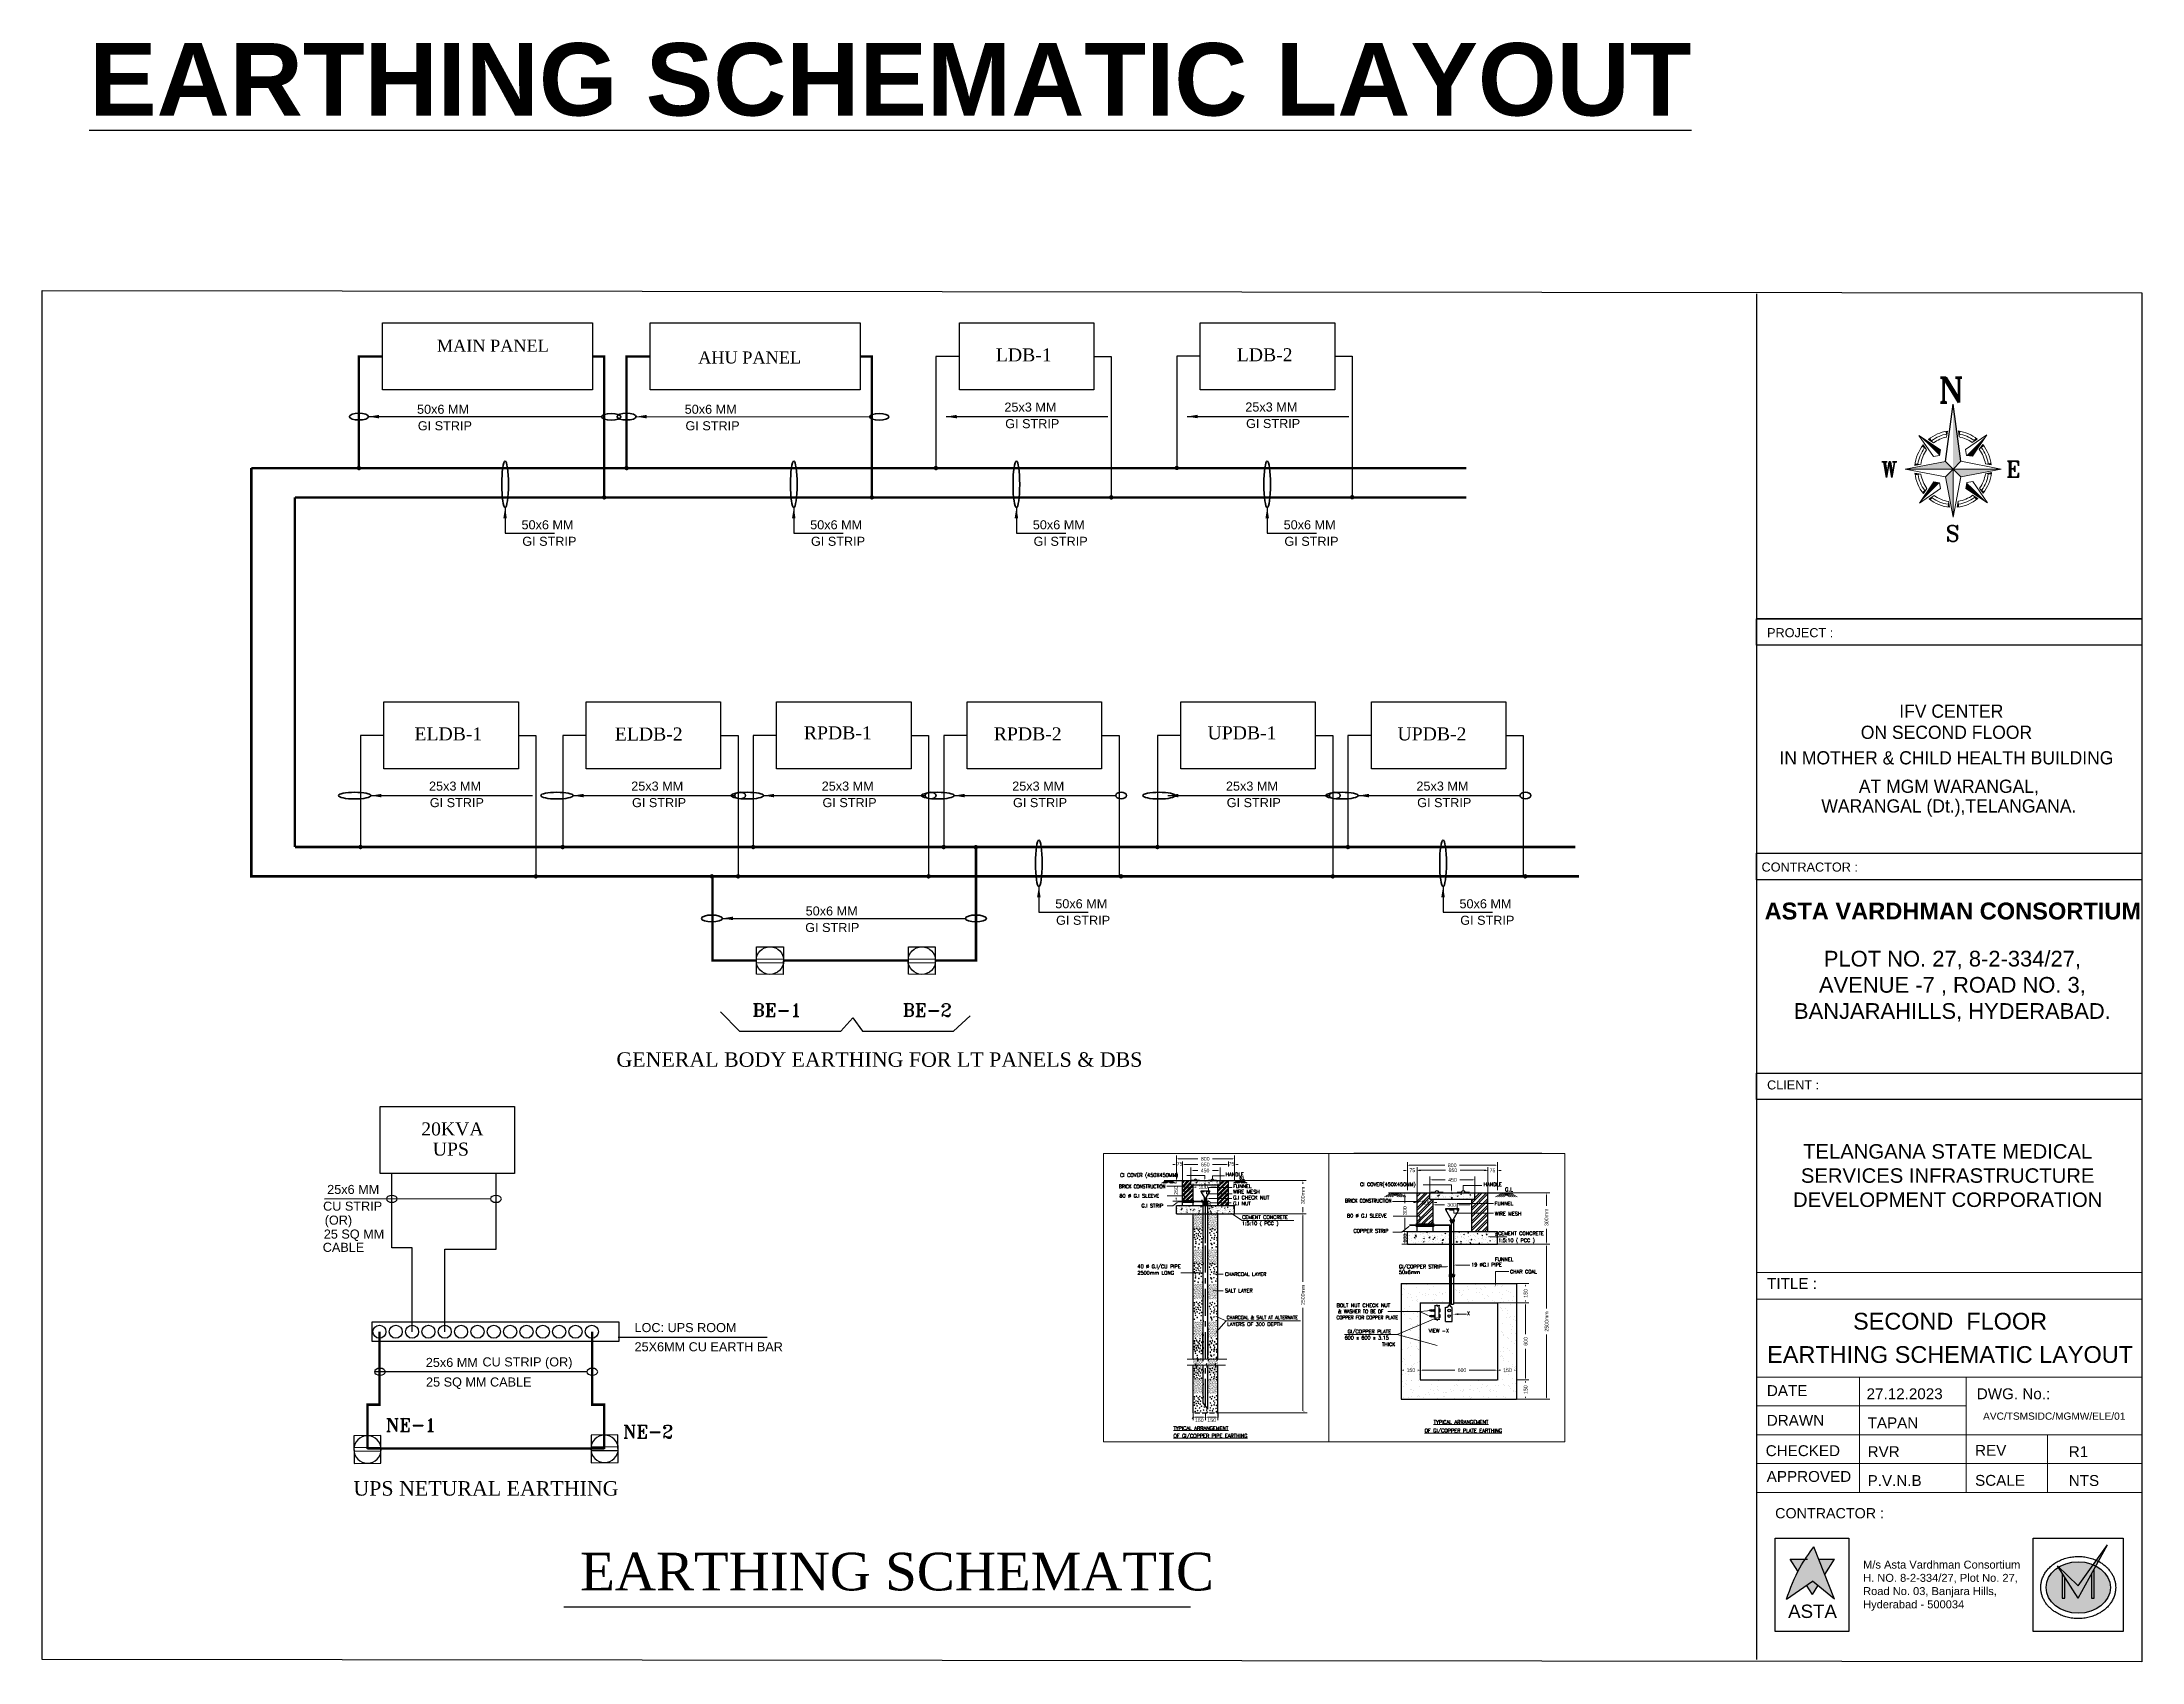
# Model space of a CAD drawing. Extents: x 2982526 to 3410143, y -1442121 to -1332990.
# Drawn here: x 3155786 to 3199262, y -1434266 to -1400733 of the extents above; entities that cross this region are included whole.
import ezdxf
from ezdxf.enums import TextEntityAlignment as Align

# ---------------------------------------------------------------- set-up
doc = ezdxf.new("R2010")
doc.units = 0
doc.header["$MEASUREMENT"] = 0
for name, pattern in [('1', [0, 0, 0]), ('CENTER', [50.8, 31.75, -6.35, 6.35, -6.35]), ('CONTINOUS', [0]), ('CU STRIP', [1.125, 0.75, -0.125, 0.125, -0.125]), ('HIDDEN', [0.375, 0.25, -0.125])]:
    doc.linetypes.add(name, pattern=pattern)
doc.layers.get('0').update_dxf_attribs({"color": 6, "linetype": '1'})
for name, color, linetype in [('ELECTRICAL', 5, 'Continuous'), ('EP', 3, 'Continuous'), ('LOGO', 250, '1'), ('TEXT', 5, '1'), ('TITLE', 7, 'Continuous'), ('walls', 1, 'Continuous')]:
    doc.layers.add(name, color=color, linetype=linetype)
for name, color, linetype, lineweight in [('HAT', 250, 'Continuous', 5), ('TXT', 7, 'Continuous', 18), ('WORKING', 113, 'Continuous', 0)]:
    doc.layers.add(name, color=color, linetype=linetype, lineweight=lineweight)
doc.styles.add('ARIAL', font='arial.ttf')
doc.styles.add('ROMANS', font='romans.shx')
doc.styles.add('ROMANT', font='romant.shx')
doc.styles.add('RT', font='romant.shx')
doc.styles.add('TIMES_R', font='times.ttf', dxfattribs={"height": 1.25})
doc.linetypes.add('GI_CABLE_SUPPLY', pattern='A,12.7,-5.08,["GI",Standard,S=2.54,R=0,X=-2.54,Y=-1.27],-5.08', length=22.86)
doc.dimstyles.new('cab.dim', dxfattribs={"dimscale": 1.1, "dimtxt": 115, "dimasz": 100, "dimexe": 10, "dimexo": 50, "dimgap": 35, "dimtad": 1, "dimdec": 0, "dimzin": 0, "dimdsep": 46, "dimtxsty": 'ROMANS', "dimcen": 0, "dimdle": 100, "dimclrd": 8, "dimclre": 8, "dimclrt": 7, "dimadec": 0, "dimazin": 0, "dimtfac": 1, "dimtdec": 0, "dimtofl": 0, "dimtmove": 0, "dimatfit": 3, "dimfxl": 1, "dimtolj": 1, "dimtzin": 0, "dimarcsym": 0})

msp = doc.modelspace()

# ---------------------------------------------------------------- texts
at = {"layer": 'EP', "color": 7}
for s, height, style, p in [('MAIN PANEL', 250, 'TIMES_R', (3165120.2, -1407144.7)), ('AHU PANEL', 250, 'TIMES_R', (3170435.9, -1407388.1)), ('LDB-1', 270, 'TIMES_R', (3176110.8, -1407345.2)), ('LDB-2', 270, 'TIMES_R', (3181098.3, -1407342.6)), ('ELDB-1', 270, 'TIMES_R', (3164198.6, -1415189.6)), ('ELDB-2', 270, 'TIMES_R', (3168346.4, -1415193.1)), ('RPDB-1', 270, 'TIMES_R', (3172261.5, -1415168.6)), ('RPDB-2', 270, 'TIMES_R', (3176193.1, -1415190.1)), ('UPDB-1', 270, 'TIMES_R', (3180629.7, -1415168.6)), ('UPDB-2', 270, 'TIMES_R', (3184561.3, -1415190.1)), ('BE-1', 270, 'ROMANT', (3171003.6, -1420907.2, 0)), ('BE-2', 270, 'ROMANT', (3174111.3, -1420907.2, 0)), ('20KVA ', 270, 'TIMES_R', (3164333.7, -1423366.9)), ('UPS', 270, 'TIMES_R', (3164249.7, -1423784.6)), ('NE-1', 270, 'ROMANT', (3163424.8, -1429494.5, 0)), ('NE-2', 270, 'ROMANT', (3168333.6, -1429630.6, 0))]:
    msp.add_text(s, height=height, dxfattribs=dict(at, style=style)).set_placement(p, align=Align.CENTER)
at = {"layer": 'EP', "color": 7, "lineweight": -3}
for s, height, style, p in [('50x6 MM ', 187.5, 'ARIAL', (3163550, -1408428.7)), ('GI STRIP', 187.5, 'ARIAL', (3163566.2, -1408770.8)), ('50x6 MM ', 187.5, 'ARIAL', (3169091.3, -1408428.7)), ('GI STRIP', 187.5, 'ARIAL', (3169107.5, -1408770.8)), ('25x3 MM ', 187.5, 'ARIAL', (3175710.3, -1408384.8)), ('GI STRIP', 187.5, 'ARIAL', (3175726.5, -1408726.9)), ('25x3 MM ', 187.5, 'ARIAL', (3180697.7, -1408382.3)), ('GI STRIP', 187.5, 'ARIAL', (3180713.9, -1408724.4)), ('50x6 MM ', 187.5, 'ARIAL', (3165713, -1410820)), ('50x6 MM ', 187.5, 'ARIAL', (3171689.1, -1410820)), ('50x6 MM ', 187.5, 'ARIAL', (3176298.1, -1410820)), ('50x6 MM ', 187.5, 'ARIAL', (3181490.9, -1410820)), ('GI STRIP', 187.5, 'ARIAL', (3165729.2, -1411162.1)), ('GI STRIP', 187.5, 'ARIAL', (3171705.3, -1411162.1)), ('GI STRIP', 187.5, 'ARIAL', (3176314.3, -1411162.1)), ('GI STRIP', 187.5, 'ARIAL', (3181507.1, -1411162.1)), ('25x3 MM ', 187.5, 'ARIAL', (3163798, -1416229.2)), ('GI STRIP', 187.5, 'ARIAL', (3163814.2, -1416571.3)), ('25x3 MM ', 187.5, 'ARIAL', (3167984.3, -1416229.2)), ('GI STRIP', 187.5, 'ARIAL', (3168000.5, -1416571.3)), ('25x3 MM ', 187.5, 'ARIAL', (3171927.9, -1416229.2)), ('GI STRIP', 187.5, 'ARIAL', (3171944.1, -1416571.3)), ('25x3 MM ', 187.5, 'ARIAL', (3175871.6, -1416229.2)), ('GI STRIP', 187.5, 'ARIAL', (3175887.8, -1416571.3)), ('25x3 MM ', 187.5, 'ARIAL', (3180296.2, -1416229.2)), ('GI STRIP', 187.5, 'ARIAL', (3180312.4, -1416571.3)), ('25x3 MM ', 187.5, 'ARIAL', (3184239.8, -1416229.2)), ('GI STRIP', 187.5, 'ARIAL', (3184256, -1416571.3)), ('50x6 MM ', 187.5, 'ARIAL', (3176763.3, -1418664.4)), ('50x6 MM ', 187.5, 'ARIAL', (3185131.5, -1418664.4)), ('GI STRIP', 187.5, 'ARIAL', (3171586.7, -1419155.9)), ('50x6 MM ', 187.5, 'ARIAL', (3171595.5, -1418813.8)), ('GI STRIP', 187.5, 'ARIAL', (3176779.5, -1419006.5)), ('GI STRIP', 187.5, 'ARIAL', (3185147.7, -1419006.5)), ('GENERAL BODY EARTHING FOR LT PANELS & DBS', 300, 'TIMES_R', (3167678.6, -1421946.1)), ('25x6 MM ', 187.5, 'ARIAL', (3161689.9, -1424578.3)), ('CU STRIP', 187.5, 'ARIAL', (3161605.4, -1424924.3)), ('(OR)', 187.5, 'ARIAL', (3161638.8, -1425214)), ('25 SQ MM ', 187.5, 'ARIAL', (3161620, -1425501.7)), ('CABLE ', 187.5, 'ARIAL', (3161598.2, -1425776.9)), ('LOC: UPS ROOM', 187.5, 'ARIAL', (3168053, -1427437.7)), ('25X6MM CU EARTH BAR', 187.5, 'ARIAL', (3168053, -1427834.9)), ('25x6 MM ', 187.5, 'ARIAL', (3163731.7, -1428158.9)), ('CU STRIP (OR)', 187.5, 'ARIAL', (3164905.1, -1428148.2)), ('25 SQ MM CABLE ', 187.5, 'ARIAL', (3163736.7, -1428564.2)), ('UPS NETURAL EARTHING', 300, 'TIMES_R', (3162233.1, -1430822.6)), ('EARTHING SCHEMATIC', 780, 'TIMES_R', (3166926.3, -1432783.6))]:
    msp.add_text(s, height=height, dxfattribs=dict(at, style=style)).set_placement(p)
at = {"layer": 'TEXT', "color": 8, "style": 'RT'}
for s, p in [('W', (3193858.2, -1409750)), ('E', (3196448.7, -1409742.1)), ('S', (3195200.8, -1411069.7))]:
    msp.add_text(s, height=329.3, dxfattribs=at).set_placement(p)
at = {"layer": 'TITLE', "color": 18, "true_color": 0x000000}
for s, height, style, p in [('N', 519.3, 'RT', (3195043.5, -1408194.5)), ('PROJECT :', 187.72, 'ARIAL', (3191499.7, -1413053.8)), ('CONTRACTOR :', 187.723, 'ARIAL', (3191385.1, -1417904.8)), ('CLIENT :', 187.72, 'ARIAL', (3191499.7, -1422415.1))]:
    msp.add_text(s, height=height, dxfattribs=dict(at, style=style)).set_placement(p)
at = {"layer": 'TITLE', "color": 18, "true_color": 0x000000, "style": 'ARIAL', "width": 0.95}
for s, p in [(' IFV CENTER', (3195263.2, -1414720.4, 36.7)), ('ON SECOND FLOOR ', (3195263.2, -1415158.2, 36.7)), ('IN MOTHER & CHILD HEALTH BUILDING ', (3195263.2, -1415686.7, 36.7)), ('AT MGM WARANGAL,', (3195263.2, -1416275.6, 36.7)), ('WARANGAL (Dt.),TELANGANA.', (3195263.2, -1416682.9, 36.7))]:
    msp.add_text(s, height=273.316, rotation=0.00005, dxfattribs=at).set_placement(p, align=Align.CENTER)
at = {"layer": 'TITLE', "color": 18, "lineweight": 0, "true_color": 0x000000, "style": 'ARIAL'}
for s, p in [('TITLE :', (3191499.7, -1426544.6)), ('27.12.2023', (3193560, -1428827)), ('DWG. No.:', (3195840.7, -1428827)), ('TAPAN', (3193581, -1429426.7)), ('RVR', (3193581, -1430024.8)), ('REV', (3195805.9, -1429998.4)), ('R1', (3197745, -1430024.8)), ('P.V.N.B', (3193581, -1430622.6)), ('SCALE', (3195805.9, -1430619)), ('NTS', (3197745, -1430622.6))]:
    msp.add_text(s, height=225.27, dxfattribs=at).set_placement(p)
for s, height, p in [('SECOND  FLOOR', 347.273, (3195287.9, -1427385.9, -897.6)), ('EARTHING SCHEMATIC LAYOUT', 347.273, (3195287.9, -1428075.6, -897.6)), ('AVC/TSMSIDC/MGMW/ELE/01', 150, (3197444.7, -1429251.8))]:
    msp.add_text(s, height=height, dxfattribs=at).set_placement(p, align=Align.CENTER)
for s, p in [('DATE', (3191915.9, -1428648.3)), ('DRAWN ', (3192131.3, -1429263.4)), ('CHECKED', (3192240.4, -1429892.2)), ('APPROVED', (3192366.4, -1430425.3))]:
    msp.add_text(s, height=225.27, dxfattribs=at).set_placement(p, align=Align.MIDDLE_CENTER)
at = {"layer": 'TITLE', "color": 18, "true_color": 0x000000, "insert": (3173348.6, -1400755.7), "char_height": 1500, "width": 36564.74, "attachment_point": 2, "style": 'ARIAL'}
msp.add_mtext('{\\L\\fArial|b1|i0|c0|p34;EARTHING SCHEMATIC LAYOUT}', dxfattribs=at)
at = {"layer": 'TITLE', "color": 18, "true_color": 0x000000, "attachment_point": 2, "rotation": 0.00005, "style": 'ARIAL'}
for s, insert, char_height, width in [('{\\fArial|b1|i0|c0|p34;ASTA VARDHMAN CONSORTIUM}', (3195345, -1418546.7, -1105.4), 350, 8171.752), ('PLOT NO. 27, 8-2-334/27, AVENUE -7 , ROAD NO. 3, BANJARAHILLS, HYDERABAD. ', (3195336.4, -1419544.9, -1105.4), 325, 6552.967), ('TELANGANA STATE MEDICAL \\PSERVICES INFRASTRUCTURE DEVELOPMENT CORPORATION', (3195238.2, -1423547.2), 300, 7552.182)]:
    msp.add_mtext(s, dxfattribs=dict(at, insert=insert, char_height=char_height, width=width))

# ---------------------------------------------------------------- blocks, each defined once
blk = doc.blocks.new('EPP')
at = {"layer": 'EP'}
for p, q in [((-6452.69, 4630.08), (-6461.87, 4630.01)), ((-6461.87, 4630.01), (-6461.81, 4621.08)), ((-6457.81, 4630.04), (-6457.75, 4621.11)), ((-6456.57, 4630.05), (-6456.51, 4621.12)), ((-6452.63, 4621.15), (-6452.69, 4630.08)), ((-6461.81, 4621.08), (-6452.63, 4621.15))]:
    blk.add_line(p, q, dxfattribs=at)
at = {"layer": 'EP', "extrusion": (0, 0, -1)}
blk.add_ellipse((-6457.25, 4625.58), major_axis=(-0.03, 4.59), ratio=0.999999, start_param=3.14159219408171, end_param=9.424777501261296, dxfattribs=at)
blk = doc.blocks.new('BB')
at = {"layer": 'EP', "color": 6}
for p, q in [((463866, 128971), (464143, 128971)), ((463866, 128932), (464143, 128932))]:
    blk.add_line(p, q, dxfattribs=at)
blk.add_lwpolyline([(463866, 129097), (464143, 129097), (464143, 128812), (463866, 128812)], close=True, dxfattribs=at)
blk.add_circle((464005, 128954), 142, dxfattribs=at)
blk = doc.blocks.new('*X209')
at = {"color": 0}
for p, q in [((2623, 7608), (2687, 7672)), ((2623, 7661), (2634, 7672)), ((2623, 7590), (2704, 7672)), ((2623, 7643), (2651, 7672)), ((2623, 7555), (2723, 7655)), ((2623, 7537), (2723, 7637)), ((2623, 7502), (2743, 7622)), ((2623, 7484), (2748, 7609)), ((2623, 7449), (2748, 7574)), ((2623, 7432), (2748, 7556)), ((2659, 7432), (2748, 7521)), ((2676, 7432), (2748, 7503)), ((2712, 7432), (2748, 7468)), ((2729, 7432), (2748, 7450))]:
    blk.add_line(p, q, dxfattribs=at)
blk = doc.blocks.new('*X210')
at = {"color": 0}
for p, q in [((3048, 7556), (3164, 7672)), ((3048, 7591), (3129, 7672)), ((3048, 7538), (3173, 7663)), ((3048, 7503), (3173, 7628)), ((3048, 7609), (3061, 7622)), ((3048, 7485), (3173, 7610)), ((3073, 7634), (3111, 7672)), ((3073, 7669), (3075, 7672)), ((3048, 7450), (3173, 7575)), ((3048, 7432), (3173, 7557)), ((3048, 7397), (3173, 7522)), ((3048, 7379), (3173, 7504)), ((3076, 7372), (3173, 7469)), ((3094, 7372), (3173, 7451)), ((3129, 7372), (3173, 7416)), ((3147, 7372), (3173, 7398))]:
    blk.add_line(p, q, dxfattribs=at)
blk = doc.blocks.new('*X211')
at = {"color": 0}
for p, q in [((2552, 7371), (2553, 7372)), ((2552, 7371), (2556, 7368)), ((2554, 7338), (2554, 7338)), ((2556, 7368), (2558, 7372)), ((2563, 7338), (2563, 7338)), ((2565, 7371), (2565, 7371)), ((2566, 7337), (2566, 7337)), ((2584, 7356), (2584, 7356)), ((2599, 7348), (2599, 7348)), ((2607, 7337), (2615, 7345)), ((2607, 7337), (2616, 7336)), ((2609, 7359), (2609, 7359)), ((2612, 7348), (2612, 7348)), ((2614, 7345), (2614, 7345)), ((2616, 7336), (2615, 7345)), ((2646, 7364), (2646, 7364)), ((2652, 7346), (2652, 7346)), ((2666, 7352), (2666, 7352)), ((2670, 7358), (2670, 7358)), ((2695, 7363), (2702, 7366)), ((2695, 7363), (2700, 7360)), ((2700, 7360), (2702, 7366)), ((2705, 7344), (2705, 7344)), ((2708, 7336), (2708, 7336)), ((2717, 7359), (2717, 7359)), ((2729, 7368), (2729, 7368)), ((2746, 7341), (2746, 7341)), ((2759, 7341), (2759, 7341)), ((2768, 7366), (2768, 7366)), ((2809, 7350), (2809, 7350)), ((2812, 7339), (2812, 7339)), ((2818, 7340), (2818, 7340)), ((2834, 7353), (2834, 7353)), ((2839, 7355), (2846, 7358)), ((2839, 7355), (2844, 7352)), ((2844, 7352), (2846, 7358)), ((2866, 7337), (2866, 7337)), ((2870, 7347), (2870, 7347)), ((2872, 7358), (2872, 7358)), ((2874, 7371), (2875, 7372)), ((2874, 7371), (2880, 7371)), ((2880, 7371), (2880, 7372)), ((2920, 7353), (2920, 7353)), ((2935, 7366), (2935, 7366)), ((2946, 7365), (2951, 7371)), ((2946, 7365), (2952, 7364)), ((2952, 7364), (2951, 7371)), ((2958, 7349), (2958, 7349)), ((2960, 7369), (2960, 7369)), ((2972, 7361), (2972, 7361)), ((2983, 7347), (2990, 7350)), ((2983, 7347), (2988, 7344)), ((2988, 7344), (2990, 7350)), ((3016, 7359), (3016, 7359)), ((3018, 7359), (3023, 7364)), ((3018, 7359), (3024, 7358)), ((3024, 7358), (3023, 7364)), ((3024, 7368), (3024, 7368)), ((3035, 7343), (3035, 7343)), ((3040, 7337), (3040, 7337)), ((3060, 7347), (3060, 7347)), ((3073, 7341), (3073, 7341)), ((3075, 7369), (3075, 7369)), ((3090, 7352), (3094, 7358)), ((3090, 7352), (3096, 7352)), ((3096, 7352), (3094, 7358)), ((3098, 7352), (3098, 7352)), ((3098, 7347), (3098, 7347)), ((3125, 7348), (3125, 7348)), ((3126, 7339), (3133, 7342)), ((3126, 7339), (3131, 7336)), ((3127, 7368), (3131, 7372)), ((3127, 7368), (3136, 7367)), ((3131, 7336), (3133, 7342)), ((3136, 7367), (3136, 7372)), ((3157, 7357), (3157, 7357)), ((3161, 7360), (3161, 7360)), ((3161, 7346), (3166, 7352)), ((3161, 7346), (3167, 7345)), ((3167, 7345), (3166, 7352)), ((3176, 7355), (3176, 7355)), ((3186, 7363), (3186, 7363)), ((3210, 7371), (3211, 7372)), ((3210, 7371), (3215, 7368)), ((3215, 7368), (3217, 7372)), ((3215, 7367), (3215, 7367)), ((3224, 7368), (3224, 7368)), ((3227, 7362), (3227, 7362)), ((3233, 7340), (3238, 7345)), ((3233, 7340), (3239, 7339)), ((3234, 7352), (3242, 7360)), ((3234, 7352), (3243, 7351)), ((3239, 7339), (3238, 7345)), ((3243, 7351), (3242, 7360)), ((2550, 7278), (2550, 7278)), ((2556, 7280), (2556, 7280)), ((2557, 7316), (2557, 7316)), ((2562, 7305), (2562, 7305)), ((2579, 7297), (2579, 7297)), ((2582, 7320), (2582, 7320)), ((2594, 7285), (2594, 7285)), ((2601, 7321), (2606, 7327)), ((2601, 7321), (2607, 7320)), ((2607, 7320), (2606, 7327)), ((2608, 7288), (2608, 7288)), ((2611, 7331), (2618, 7334)), ((2611, 7331), (2616, 7328)), ((2612, 7278), (2612, 7278)), ((2613, 7311), (2613, 7311)), ((2616, 7328), (2618, 7334)), ((2620, 7335), (2620, 7335)), ((2620, 7325), (2620, 7325)), ((2632, 7295), (2632, 7295)), ((2657, 7294), (2657, 7294)), ((2663, 7285), (2663, 7285)), ((2665, 7319), (2665, 7319)), ((2666, 7298), (2666, 7298)), ((2671, 7291), (2678, 7293)), ((2671, 7291), (2676, 7287)), ((2673, 7332), (2673, 7332)), ((2673, 7315), (2678, 7320)), ((2673, 7315), (2679, 7314)), ((2676, 7287), (2678, 7293)), ((2679, 7314), (2678, 7320)), ((2682, 7297), (2682, 7297)), ((2683, 7333), (2683, 7333)), ((2686, 7293), (2686, 7293)), ((2690, 7276), (2690, 7276)), ((2714, 7321), (2722, 7329)), ((2714, 7321), (2723, 7319)), ((2715, 7293), (2715, 7293)), ((2716, 7326), (2716, 7326)), ((2720, 7302), (2720, 7302)), ((2723, 7319), (2722, 7329)), ((2725, 7308), (2725, 7308)), ((2727, 7330), (2727, 7330)), ((2739, 7290), (2739, 7290)), ((2745, 7308), (2750, 7314)), ((2745, 7308), (2751, 7308)), ((2749, 7287), (2749, 7287)), ((2751, 7308), (2750, 7314)), ((2755, 7323), (2762, 7326)), ((2755, 7323), (2760, 7320)), ((2760, 7320), (2762, 7326)), ((2765, 7299), (2765, 7299)), ((2767, 7332), (2767, 7332)), ((2780, 7328), (2780, 7328)), ((2782, 7274), (2782, 7274)), ((2783, 7318), (2783, 7318)), ((2783, 7310), (2783, 7310)), ((2792, 7288), (2792, 7288)), ((2807, 7297), (2807, 7297)), ((2808, 7313), (2808, 7313)), ((2815, 7283), (2822, 7285)), ((2815, 7283), (2820, 7279)), ((2816, 7273), (2816, 7273)), ((2817, 7302), (2821, 7308)), ((2817, 7306), (2817, 7306)), ((2817, 7302), (2823, 7302)), ((2820, 7279), (2822, 7285)), ((2820, 7279), (2820, 7279)), ((2821, 7304), (2828, 7312)), ((2823, 7302), (2821, 7308)), ((2821, 7304), (2829, 7303)), ((2829, 7303), (2828, 7312)), ((2833, 7326), (2833, 7326)), ((2841, 7328), (2841, 7328)), ((2846, 7318), (2846, 7318)), ((2846, 7286), (2846, 7286)), ((2865, 7307), (2865, 7307)), ((2867, 7280), (2867, 7280)), ((2869, 7313), (2869, 7313)), ((2883, 7287), (2883, 7287)), ((2918, 7287), (2918, 7287)), ((2919, 7334), (2919, 7334)), ((2919, 7320), (2919, 7320)), ((2924, 7317), (2924, 7317)), ((2927, 7288), (2935, 7296)), ((2927, 7288), (2936, 7286)), ((2934, 7330), (2934, 7330)), ((2936, 7286), (2935, 7296)), ((2940, 7321), (2940, 7321)), ((2946, 7296), (2946, 7296)), ((2952, 7281), (2952, 7281)), ((2958, 7275), (2965, 7277)), ((2958, 7275), (2963, 7272)), ((2960, 7290), (2965, 7295)), ((2960, 7290), (2966, 7289)), ((2962, 7282), (2962, 7282)), ((2963, 7272), (2965, 7277)), ((2966, 7289), (2965, 7295)), ((2970, 7294), (2970, 7294)), ((2971, 7327), (2971, 7327)), ((2972, 7335), (2972, 7335)), ((2972, 7332), (2972, 7332)), ((2982, 7327), (2982, 7327)), ((2993, 7319), (2993, 7319)), ((3006, 7279), (3006, 7279)), ((3009, 7304), (3009, 7304)), ((3020, 7292), (3020, 7292)), ((3021, 7301), (3021, 7301)), ((3022, 7334), (3022, 7334)), ((3026, 7330), (3026, 7330)), ((3032, 7283), (3037, 7289)), ((3032, 7283), (3038, 7283)), ((3034, 7307), (3034, 7307)), ((3035, 7272), (3042, 7279)), ((3038, 7283), (3037, 7289)), ((3042, 7307), (3049, 7310)), ((3042, 7307), (3047, 7304)), ((3043, 7272), (3042, 7279)), ((3046, 7273), (3046, 7273)), ((3047, 7317), (3047, 7317)), ((3047, 7304), (3049, 7310)), ((3059, 7277), (3059, 7277)), ((3070, 7274), (3070, 7274)), ((3072, 7312), (3072, 7312)), ((3072, 7308), (3072, 7308)), ((3078, 7302), (3078, 7302)), ((3079, 7328), (3079, 7328)), ((3100, 7314), (3100, 7314)), ((3103, 7277), (3108, 7283)), ((3103, 7277), (3109, 7276)), ((3109, 7276), (3108, 7283)), ((3109, 7281), (3109, 7281)), ((3113, 7275), (3113, 7275)), ((3122, 7282), (3122, 7282)), ((3124, 7315), (3124, 7315)), ((3133, 7325), (3133, 7325)), ((3134, 7284), (3134, 7284)), ((3135, 7320), (3135, 7320)), ((3137, 7312), (3137, 7312)), ((3154, 7312), (3154, 7312)), ((3160, 7324), (3160, 7324)), ((3166, 7272), (3166, 7272)), ((3172, 7289), (3172, 7289)), ((3174, 7289), (3174, 7289)), ((3175, 7322), (3175, 7322)), ((3176, 7272), (3180, 7276)), ((3181, 7272), (3180, 7276)), ((3186, 7323), (3186, 7323)), ((3186, 7299), (3193, 7302)), ((3186, 7299), (3191, 7296)), ((3191, 7296), (3193, 7302)), ((3195, 7322), (3195, 7322)), ((3198, 7329), (3198, 7329)), ((3207, 7310), (3207, 7310)), ((3224, 7295), (3224, 7295)), ((3226, 7328), (3226, 7328)), ((3235, 7298), (3235, 7298)), ((3239, 7321), (3239, 7321))]:
    blk.add_line(p, q, dxfattribs=at)
blk = doc.blocks.new('*X212')
at = {"color": 0}
for p, q in [((2748, 4301), (2748, 4301)), ((2760, 4302), (2760, 4302)), ((2762, 4311), (2762, 4311)), ((2769, 4316), (2769, 4316)), ((2771, 4300), (2771, 4300)), ((2772, 4315), (2772, 4315)), ((2775, 4302), (2775, 4302)), ((2776, 4312), (2776, 4312)), ((2779, 4307), (2779, 4307)), ((2779, 4301), (2779, 4301)), ((2781, 4305), (2781, 4305)), ((2787, 4311), (2787, 4311)), ((2791, 4302), (2791, 4302)), ((2793, 4303), (2793, 4303)), ((2798, 4304), (2798, 4304)), ((2801, 4302), (2801, 4302)), ((2803, 4315), (2803, 4315)), ((2806, 4305), (2806, 4305)), ((2807, 4312), (2807, 4312)), ((2809, 4316), (2809, 4316)), ((2811, 4314), (2811, 4314)), ((2814, 4312), (2814, 4312)), ((2819, 4307), (2819, 4307)), ((2820, 4306), (2820, 4306)), ((2822, 4302), (2822, 4302)), ((2825, 4307), (2825, 4307)), ((2827, 4302), (2827, 4302)), ((2833, 4308), (2833, 4308)), ((2834, 4315), (2834, 4315)), ((2838, 4312), (2838, 4312)), ((2840, 4313), (2840, 4313)), ((2846, 4310), (2846, 4310)), ((2850, 4315), (2850, 4315)), ((2852, 4311), (2852, 4311)), ((2853, 4302), (2853, 4302)), ((2854, 4303), (2854, 4303)), ((2860, 4312), (2860, 4312)), ((2860, 4306), (2860, 4306)), ((2862, 4304), (2862, 4304)), ((2865, 4315), (2865, 4315)), ((2866, 4313), (2866, 4313)), ((2927, 4315), (2927, 4315)), ((2931, 4314), (2931, 4314)), ((2931, 4312), (2931, 4312)), ((2933, 4304), (2933, 4304)), ((2941, 4305), (2941, 4305)), ((2942, 4303), (2942, 4303)), ((2945, 4314), (2945, 4314)), ((2947, 4303), (2947, 4303)), ((2958, 4315), (2958, 4315)), ((2959, 4305), (2959, 4305)), ((2963, 4312), (2963, 4312)), ((2968, 4300), (2968, 4300)), ((2971, 4313), (2971, 4313)), ((2972, 4315), (2972, 4315)), ((2972, 4312), (2972, 4312)), ((2977, 4301), (2977, 4301)), ((2978, 4303), (2978, 4303)), ((2981, 4304), (2981, 4304)), ((2984, 4305), (2984, 4305)), ((2990, 4315), (2990, 4315)), ((2990, 4303), (2990, 4303)), ((2994, 4312), (2994, 4312)), ((2995, 4304), (2995, 4304)), ((2998, 4315), (2998, 4315)), ((3004, 4305), (3004, 4305)), ((3009, 4303), (3009, 4303)), ((3011, 4312), (3011, 4312)), ((3011, 4306), (3011, 4306)), ((3017, 4307), (3017, 4307)), ((3021, 4315), (3021, 4315)), ((3021, 4303), (3021, 4303)), ((3022, 4308), (3022, 4308)), ((3023, 4315), (3023, 4315)), ((3023, 4302), (3023, 4302)), ((3025, 4312), (3025, 4312)), ((3030, 4309), (3030, 4309)), ((3038, 4306), (3038, 4306)), ((3040, 4303), (3040, 4303)), ((3044, 4310), (3044, 4310)), ((2748, 4290), (2748, 4290)), ((2748, 4271), (2748, 4271)), ((2749, 4298), (2749, 4298)), ((2749, 4282), (2749, 4282)), ((2749, 4263), (2749, 4263)), ((2749, 4194), (2749, 4194)), ((2750, 4261), (2750, 4261)), ((2750, 4243), (2750, 4243)), ((2750, 4189), (2750, 4189)), ((2751, 4297), (2751, 4297)), ((2751, 4224), (2751, 4224)), ((2751, 4224), (2751, 4224)), ((2751, 4205), (2751, 4205)), ((2752, 4298), (2752, 4298)), ((2752, 4223), (2752, 4223)), ((2752, 4187), (2752, 4187)), ((2752, 4186), (2752, 4186)), ((2752, 4150), (2752, 4150)), ((2753, 4287), (2753, 4287)), ((2753, 4272), (2753, 4272)), ((2753, 4227), (2753, 4227)), ((2753, 4220), (2753, 4220)), ((2753, 4166), (2753, 4166)), ((2753, 4147), (2753, 4147)), ((2754, 4194), (2754, 4194)), ((2754, 4187), (2754, 4187)), ((2754, 4149), (2754, 4149)), ((2754, 4143), (2754, 4143)), ((2757, 4265), (2757, 4265)), ((2757, 4247), (2757, 4247)), ((2758, 4169), (2758, 4169)), ((2758, 4164), (2758, 4164)), ((2760, 4289), (2760, 4289)), ((2760, 4252), (2760, 4252)), ((2761, 4273), (2761, 4273)), ((2761, 4262), (2761, 4262)), ((2761, 4215), (2761, 4215)), ((2761, 4202), (2761, 4202)), ((2762, 4292), (2762, 4292)), ((2762, 4250), (2762, 4250)), ((2762, 4247), (2762, 4247)), ((2762, 4196), (2762, 4196)), ((2762, 4178), (2762, 4178)), ((2762, 4162), (2762, 4162)), ((2763, 4273), (2763, 4273)), ((2763, 4254), (2763, 4254)), ((2763, 4176), (2763, 4176)), ((2763, 4170), (2763, 4170)), ((2763, 4141), (2763, 4141)), ((2764, 4234), (2764, 4234)), ((2765, 4239), (2765, 4239)), ((2765, 4215), (2765, 4215)), ((2765, 4196), (2765, 4196)), ((2766, 4300), (2766, 4300)), ((2766, 4222), (2766, 4222)), ((2766, 4177), (2766, 4177)), ((2766, 4139), (2766, 4139)), ((2767, 4157), (2767, 4157)), ((2767, 4144), (2767, 4144)), ((2767, 4138), (2767, 4138)), ((2768, 4277), (2768, 4277)), ((2769, 4237), (2769, 4237)), ((2769, 4177), (2769, 4177)), ((2770, 4279), (2770, 4279)), ((2770, 4248), (2770, 4248)), ((2770, 4137), (2770, 4137)), ((2771, 4242), (2771, 4242)), ((2771, 4206), (2771, 4206)), ((2771, 4171), (2771, 4171)), ((2772, 4278), (2772, 4278)), ((2772, 4223), (2772, 4223)), ((2772, 4168), (2772, 4168)), ((2772, 4145), (2772, 4145)), ((2772, 4132), (2772, 4132)), ((2773, 4214), (2773, 4214)), ((2773, 4204), (2773, 4204)), ((2775, 4275), (2775, 4275)), ((2776, 4283), (2776, 4283)), ((2776, 4264), (2776, 4264)), ((2776, 4252), (2776, 4252)), ((2776, 4197), (2776, 4197)), ((2777, 4244), (2777, 4244)), ((2777, 4212), (2777, 4212)), ((2777, 4152), (2777, 4152)), ((2778, 4225), (2778, 4225)), ((2778, 4206), (2778, 4206)), ((2779, 4186), (2779, 4186)), ((2780, 4290), (2780, 4290)), ((2780, 4276), (2780, 4276)), ((2780, 4270), (2780, 4270)), ((2780, 4224), (2780, 4224)), ((2780, 4167), (2780, 4167)), ((2780, 4148), (2780, 4148)), ((2780, 4146), (2780, 4146)), ((2781, 4233), (2781, 4233)), ((2781, 4198), (2781, 4198)), ((2781, 4189), (2781, 4189)), ((2782, 4196), (2782, 4196)), ((2782, 4159), (2782, 4159)), ((2783, 4231), (2783, 4231)), ((2784, 4287), (2784, 4287)), ((2784, 4250), (2784, 4250)), ((2784, 4227), (2784, 4227)), ((2784, 4158), (2784, 4158)), ((2785, 4187), (2785, 4187)), ((2785, 4173), (2785, 4173)), ((2788, 4292), (2788, 4292)), ((2788, 4277), (2788, 4277)), ((2788, 4273), (2788, 4273)), ((2788, 4265), (2788, 4265)), ((2789, 4254), (2789, 4254)), ((2789, 4251), (2789, 4251)), ((2789, 4199), (2789, 4199)), ((2789, 4164), (2789, 4164)), ((2790, 4297), (2790, 4297)), ((2790, 4261), (2790, 4261)), ((2790, 4234), (2790, 4234)), ((2790, 4215), (2790, 4215)), ((2790, 4173), (2790, 4173)), ((2791, 4223), (2791, 4223)), ((2791, 4196), (2791, 4196)), ((2792, 4262), (2792, 4262)), ((2792, 4259), (2792, 4259)), ((2792, 4202), (2792, 4202)), ((2792, 4187), (2792, 4187)), ((2792, 4176), (2792, 4176)), ((2792, 4157), (2792, 4157)), ((2793, 4226), (2793, 4226)), ((2793, 4185), (2793, 4185)), ((2793, 4162), (2793, 4162)), ((2793, 4150), (2793, 4150)), ((2793, 4138), (2793, 4138)), ((2794, 4148), (2794, 4148)), ((2796, 4240), (2796, 4240)), ((2797, 4252), (2797, 4252)), ((2797, 4139), (2797, 4139)), ((2798, 4226), (2798, 4226)), ((2798, 4174), (2798, 4174)), ((2799, 4277), (2799, 4277)), ((2799, 4149), (2799, 4149)), ((2800, 4288), (2800, 4288)), ((2800, 4237), (2800, 4237)), ((2800, 4177), (2800, 4177)), ((2801, 4251), (2801, 4251)), ((2801, 4214), (2801, 4214)), ((2801, 4137), (2801, 4137)), ((2802, 4287), (2802, 4287)), ((2802, 4283), (2802, 4283)), ((2802, 4278), (2802, 4278)), ((2802, 4201), (2802, 4201)), ((2802, 4177), (2802, 4177)), ((2803, 4264), (2803, 4264)), ((2803, 4245), (2803, 4245)), ((2803, 4213), (2803, 4213)), ((2803, 4140), (2803, 4140)), ((2804, 4225), (2804, 4225)), ((2804, 4214), (2804, 4214)), ((2804, 4206), (2804, 4206)), ((2804, 4139), (2804, 4139)), ((2805, 4187), (2805, 4187)), ((2806, 4168), (2806, 4168)), ((2806, 4148), (2806, 4148)), ((2807, 4279), (2807, 4279)), ((2807, 4252), (2807, 4252)), ((2807, 4227), (2807, 4227)), ((2807, 4150), (2807, 4150)), ((2808, 4212), (2808, 4212)), ((2808, 4202), (2808, 4202)), ((2808, 4152), (2808, 4152)), ((2810, 4279), (2810, 4279)), ((2811, 4290), (2811, 4290)), ((2811, 4254), (2811, 4254)), ((2811, 4242), (2811, 4242)), ((2812, 4205), (2812, 4205)), ((2812, 4189), (2812, 4189)), ((2812, 4176), (2812, 4176)), ((2812, 4168), (2812, 4168)), ((2813, 4240), (2813, 4240)), ((2813, 4131), (2813, 4131)), ((2814, 4166), (2814, 4166)), ((2815, 4293), (2815, 4293)), ((2815, 4287), (2815, 4287)), ((2815, 4280), (2815, 4280)), ((2815, 4274), (2815, 4274)), ((2815, 4227), (2815, 4227)), ((2816, 4255), (2816, 4255)), ((2816, 4254), (2816, 4254)), ((2816, 4203), (2816, 4203)), ((2816, 4187), (2816, 4187)), ((2817, 4235), (2817, 4235)), ((2817, 4216), (2817, 4216)), ((2817, 4177), (2817, 4177)), ((2818, 4197), (2818, 4197)), ((2819, 4265), (2819, 4265)), ((2819, 4177), (2819, 4177)), ((2819, 4158), (2819, 4158)), ((2820, 4269), (2820, 4269)), ((2820, 4229), (2820, 4229)), ((2820, 4164), (2820, 4164)), ((2820, 4139), (2820, 4139)), ((2821, 4232), (2821, 4232)), ((2821, 4152), (2821, 4152)), ((2822, 4268), (2822, 4268)), ((2822, 4196), (2822, 4196)), ((2823, 4262), (2823, 4262)), ((2823, 4202), (2823, 4202)), ((2823, 4158), (2823, 4158)), ((2824, 4256), (2824, 4256)), ((2824, 4194), (2824, 4194)), ((2824, 4162), (2824, 4162)), ((2825, 4230), (2825, 4230)), ((2825, 4178), (2825, 4178)), ((2826, 4152), (2826, 4152)), ((2827, 4240), (2827, 4240)), ((2828, 4283), (2828, 4283)), ((2828, 4264), (2828, 4264)), ((2828, 4139), (2828, 4139)), ((2829, 4282), (2829, 4282)), ((2829, 4245), (2829, 4245)), ((2829, 4225), (2829, 4225)), ((2829, 4204), (2829, 4204)), ((2830, 4297), (2830, 4297)), ((2830, 4277), (2830, 4277)), ((2830, 4206), (2830, 4206)), ((2831, 4260), (2831, 4260)), ((2831, 4237), (2831, 4237)), ((2831, 4223), (2831, 4223)), ((2831, 4187), (2831, 4187)), ((2831, 4177), (2831, 4177)), ((2831, 4167), (2831, 4167)), ((2832, 4295), (2832, 4295)), ((2832, 4186), (2832, 4186)), ((2832, 4148), (2832, 4148)), ((2832, 4137), (2832, 4137)), ((2833, 4221), (2833, 4221)), ((2833, 4149), (2833, 4149)), ((2834, 4283), (2834, 4283)), ((2834, 4231), (2834, 4231)), ((2834, 4153), (2834, 4153)), ((2834, 4147), (2834, 4147)), ((2835, 4215), (2835, 4215)), ((2835, 4205), (2835, 4205)), ((2838, 4257), (2838, 4257)), ((2838, 4252), (2838, 4252)), ((2839, 4212), (2839, 4212)), ((2839, 4180), (2839, 4180)), ((2839, 4152), (2839, 4152)), ((2840, 4287), (2840, 4287)), ((2841, 4293), (2841, 4293)), ((2841, 4251), (2841, 4251)), ((2842, 4290), (2842, 4290)), ((2842, 4284), (2842, 4284)), ((2842, 4274), (2842, 4274)), ((2842, 4255), (2842, 4255)), ((2842, 4213), (2842, 4213)), ((2842, 4177), (2842, 4177)), ((2843, 4258), (2843, 4258)), ((2843, 4249), (2843, 4249)), ((2843, 4236), (2843, 4236)), ((2843, 4206), (2843, 4206)), ((2843, 4189), (2843, 4189)), ((2843, 4140), (2843, 4140)), ((2844, 4216), (2844, 4216)), ((2844, 4197), (2844, 4197)), ((2844, 4180), (2844, 4180)), ((2844, 4175), (2844, 4175)), ((2845, 4178), (2845, 4178)), ((2845, 4159), (2845, 4159)), ((2846, 4287), (2846, 4287)), ((2846, 4227), (2846, 4227)), ((2846, 4139), (2846, 4139)), ((2847, 4233), (2847, 4233)), ((2847, 4187), (2847, 4187)), ((2848, 4155), (2848, 4155)), ((2850, 4278), (2850, 4278)), ((2850, 4265), (2850, 4265)), ((2851, 4259), (2851, 4259)), ((2851, 4241), (2851, 4241)), ((2851, 4164), (2851, 4164)), ((2852, 4277), (2852, 4277)), ((2852, 4233), (2852, 4233)), ((2852, 4204), (2852, 4204)), ((2852, 4182), (2852, 4182)), ((2853, 4167), (2853, 4167)), ((2853, 4156), (2853, 4156)), ((2853, 4130), (2853, 4130)), ((2854, 4262), (2854, 4262)), ((2854, 4203), (2854, 4203)), ((2854, 4202), (2854, 4202)), ((2855, 4284), (2855, 4284)), ((2855, 4265), (2855, 4265)), ((2855, 4162), (2855, 4162)), ((2856, 4286), (2856, 4286)), ((2856, 4245), (2856, 4245)), ((2856, 4226), (2856, 4226)), ((2856, 4208), (2856, 4208)), ((2857, 4207), (2857, 4207)), ((2857, 4130), (2857, 4130)), ((2858, 4240), (2858, 4240)), ((2858, 4188), (2858, 4188)), ((2858, 4168), (2858, 4168)), ((2859, 4149), (2859, 4149)), ((2859, 4139), (2859, 4139)), ((2860, 4234), (2860, 4234)), ((2861, 4286), (2861, 4286)), ((2861, 4277), (2861, 4277)), ((2861, 4269), (2861, 4269)), ((2861, 4232), (2861, 4232)), ((2861, 4157), (2861, 4157)), ((2862, 4237), (2862, 4237)), ((2862, 4209), (2862, 4209)), ((2862, 4195), (2862, 4195)), ((2862, 4177), (2862, 4177)), ((2862, 4131), (2862, 4131)), ((2863, 4230), (2863, 4230)), ((2863, 4158), (2863, 4158)), ((2863, 4137), (2863, 4137)), ((2864, 4156), (2864, 4156)), ((2865, 4261), (2865, 4261)), ((2866, 4215), (2866, 4215)), ((2866, 4183), (2866, 4183)), ((2867, 4293), (2867, 4293)), ((2867, 4274), (2867, 4274)), ((2868, 4255), (2868, 4255)), ((2868, 4235), (2868, 4235)), ((2928, 4243), (2928, 4243)), ((2928, 4215), (2928, 4215)), ((2929, 4166), (2929, 4166)), ((2931, 4277), (2931, 4277)), ((2932, 4270), (2932, 4270)), ((2932, 4252), (2932, 4252)), ((2932, 4240), (2932, 4240)), ((2932, 4203), (2932, 4203)), ((2933, 4285), (2933, 4285)), ((2933, 4275), (2933, 4275)), ((2933, 4244), (2933, 4244)), ((2933, 4212), (2933, 4212)), ((2933, 4192), (2933, 4192)), ((2933, 4166), (2933, 4166)), ((2933, 4152), (2933, 4152)), ((2934, 4266), (2934, 4266)), ((2934, 4201), (2934, 4201)), ((2934, 4166), (2934, 4166)), ((2935, 4290), (2935, 4290)), ((2935, 4247), (2935, 4247)), ((2935, 4227), (2935, 4227)), ((2936, 4296), (2936, 4296)), ((2936, 4208), (2936, 4208)), ((2936, 4190), (2936, 4190)), ((2936, 4189), (2936, 4189)), ((2937, 4219), (2937, 4219)), ((2937, 4170), (2937, 4170)), ((2938, 4150), (2938, 4150)), ((2938, 4141), (2938, 4141)), ((2938, 4131), (2938, 4131)), ((2940, 4287), (2940, 4287)), ((2940, 4227), (2940, 4227)), ((2941, 4245), (2941, 4245)), ((2941, 4187), (2941, 4187)), ((2942, 4297), (2942, 4297)), ((2942, 4267), (2942, 4267)), ((2942, 4231), (2942, 4231)), ((2942, 4219), (2942, 4219)), ((2942, 4167), (2942, 4167)), ((2943, 4265), (2943, 4265)), ((2943, 4193), (2943, 4193)), ((2943, 4157), (2943, 4157)), ((2943, 4142), (2943, 4142)), ((2944, 4229), (2944, 4229)), ((2945, 4294), (2945, 4294)), ((2945, 4165), (2945, 4165)), ((2945, 4155), (2945, 4155)), ((2946, 4275), (2946, 4275)), ((2946, 4272), (2946, 4272)), ((2946, 4194), (2946, 4194)), ((2947, 4256), (2947, 4256)), ((2947, 4237), (2947, 4237)), ((2948, 4262), (2948, 4262)), ((2948, 4217), (2948, 4217)), ((2948, 4202), (2948, 4202)), ((2948, 4198), (2948, 4198)), ((2949, 4179), (2949, 4179)), ((2949, 4162), (2949, 4162)), ((2950, 4298), (2950, 4298)), ((2950, 4220), (2950, 4220)), ((2950, 4160), (2950, 4160)), ((2950, 4140), (2950, 4140)), ((2951, 4295), (2951, 4295)), ((2951, 4272), (2951, 4272)), ((2951, 4258), (2951, 4258)), ((2951, 4240), (2951, 4240)), ((2951, 4143), (2951, 4143)), ((2952, 4221), (2952, 4221)), ((2952, 4195), (2952, 4195)), ((2953, 4257), (2953, 4257)), ((2953, 4184), (2953, 4184)), ((2953, 4140), (2953, 4140)), ((2954, 4147), (2954, 4147)), ((2955, 4278), (2955, 4278)), ((2955, 4247), (2955, 4247)), ((2955, 4183), (2955, 4183)), ((2956, 4237), (2956, 4237)), ((2956, 4177), (2956, 4177)), ((2956, 4169), (2956, 4169)), ((2957, 4137), (2957, 4137)), ((2959, 4286), (2959, 4286)), ((2959, 4273), (2959, 4273)), ((2960, 4266), (2960, 4266)), ((2960, 4248), (2960, 4248)), ((2960, 4215), (2960, 4215)), ((2960, 4196), (2960, 4196)), ((2961, 4286), (2961, 4286)), ((2961, 4247), (2961, 4247)), ((2961, 4228), (2961, 4228)), ((2961, 4170), (2961, 4170)), ((2962, 4249), (2962, 4249)), ((2962, 4212), (2962, 4212)), ((2962, 4208), (2962, 4208)), ((2963, 4300), (2963, 4300)), ((2963, 4284), (2963, 4284)), ((2963, 4252), (2963, 4252)), ((2963, 4189), (2963, 4189)), ((2963, 4175), (2963, 4175)), ((2963, 4170), (2963, 4170)), ((2964, 4222), (2964, 4222)), ((2964, 4212), (2964, 4212)), ((2964, 4210), (2964, 4210)), ((2964, 4152), (2964, 4152)), ((2964, 4151), (2964, 4151)), ((2964, 4138), (2964, 4138)), ((2964, 4131), (2964, 4131)), ((2965, 4145), (2965, 4145)), ((2966, 4290), (2966, 4290)), ((2966, 4136), (2966, 4136)), ((2968, 4249), (2968, 4249)), ((2968, 4190), (2968, 4190)), ((2969, 4223), (2969, 4223)), ((2969, 4171), (2969, 4171)), ((2970, 4145), (2970, 4145)), ((2971, 4287), (2971, 4287)), ((2971, 4227), (2971, 4227)), ((2972, 4295), (2972, 4295)), ((2972, 4276), (2972, 4276)), ((2972, 4275), (2972, 4275)), ((2972, 4239), (2972, 4239)), ((2972, 4187), (2972, 4187)), ((2973, 4276), (2973, 4276)), ((2973, 4202), (2973, 4202)), ((2973, 4197), (2973, 4197)), ((2973, 4166), (2973, 4166)), ((2974, 4257), (2974, 4257)), ((2974, 4238), (2974, 4238)), ((2974, 4238), (2974, 4238)), ((2975, 4265), (2975, 4265)), ((2975, 4218), (2975, 4218)), ((2975, 4199), (2975, 4199)), ((2975, 4164), (2975, 4164)), ((2976, 4180), (2976, 4180)), ((2976, 4165), (2976, 4165)), ((2977, 4224), (2977, 4224)), ((2977, 4161), (2977, 4161)), ((2977, 4141), (2977, 4141)), ((2978, 4276), (2978, 4276)), ((2978, 4198), (2978, 4198)), ((2978, 4146), (2978, 4146)), ((2979, 4262), (2979, 4262)), ((2979, 4202), (2979, 4202)), ((2980, 4162), (2980, 4162)), ((2982, 4267), (2982, 4267)), ((2982, 4250), (2982, 4250)), ((2982, 4173), (2982, 4173)), ((2983, 4265), (2983, 4265)), ((2983, 4240), (2983, 4240)), ((2983, 4230), (2983, 4230)), ((2983, 4193), (2983, 4193)), ((2984, 4156), (2984, 4156)), ((2984, 4140), (2984, 4140)), ((2985, 4285), (2985, 4285)), ((2985, 4191), (2985, 4191)), ((2986, 4278), (2986, 4278)), ((2986, 4277), (2986, 4277)), ((2986, 4266), (2986, 4266)), ((2986, 4247), (2986, 4247)), ((2987, 4251), (2987, 4251)), ((2987, 4237), (2987, 4237)), ((2987, 4228), (2987, 4228)), ((2987, 4199), (2987, 4199)), ((2987, 4177), (2987, 4177)), ((2988, 4208), (2988, 4208)), ((2988, 4189), (2988, 4189)), ((2988, 4173), (2988, 4173)), ((2988, 4137), (2988, 4137)), ((2989, 4170), (2989, 4170)), ((2989, 4151), (2989, 4151)), ((2990, 4131), (2990, 4131)), ((2991, 4295), (2991, 4295)), ((2991, 4226), (2991, 4226)), ((2991, 4215), (2991, 4215)), ((2992, 4257), (2992, 4257)), ((2992, 4221), (2992, 4221)), ((2992, 4148), (2992, 4148)), ((2993, 4293), (2993, 4293)), ((2993, 4183), (2993, 4183)), ((2994, 4253), (2994, 4253)), ((2994, 4219), (2994, 4219)), ((2994, 4147), (2994, 4147)), ((2995, 4252), (2995, 4252)), ((2995, 4212), (2995, 4212)), ((2995, 4152), (2995, 4152)), ((2996, 4226), (2996, 4226)), ((2996, 4175), (2996, 4175)), ((2996, 4145), (2996, 4145)), ((2997, 4149), (2997, 4149)), ((2998, 4290), (2998, 4290)), ((2999, 4296), (2999, 4296)), ((2999, 4279), (2999, 4279)), ((2999, 4276), (2999, 4276)), ((2999, 4190), (2999, 4190)), ((3000, 4257), (3000, 4257)), ((3000, 4238), (3000, 4238)), ((3000, 4201), (3000, 4201)), ((3001, 4219), (3001, 4219)), ((3002, 4287), (3002, 4287)), ((3002, 4285), (3002, 4285)), ((3002, 4248), (3002, 4248)), ((3002, 4227), (3002, 4227)), ((3002, 4199), (3002, 4199)), ((3002, 4180), (3002, 4180)), ((3003, 4211), (3003, 4211)), ((3003, 4187), (3003, 4187)), ((3003, 4174), (3003, 4174)), ((3003, 4161), (3003, 4161)), ((3004, 4246), (3004, 4246)), ((3004, 4227), (3004, 4227)), ((3004, 4142), (3004, 4142)), ((3004, 4137), (3004, 4137)), ((3005, 4279), (3005, 4279)), ((3005, 4202), (3005, 4202)), ((3005, 4173), (3005, 4173)), ((3005, 4150), (3005, 4150)), ((3006, 4265), (3006, 4265)), ((3007, 4165), (3007, 4165)), ((3009, 4254), (3009, 4254)), ((3009, 4176), (3009, 4176)), ((3010, 4262), (3010, 4262)), ((3010, 4202), (3010, 4202)), ((3011, 4162), (3011, 4162)), ((3012, 4286), (3012, 4286)), ((3012, 4276), (3012, 4276)), ((3013, 4280), (3013, 4280)), ((3013, 4274), (3013, 4274)), ((3013, 4267), (3013, 4267)), ((3013, 4248), (3013, 4248)), ((3013, 4239), (3013, 4239)), ((3013, 4203), (3013, 4203)), ((3013, 4202), (3013, 4202)), ((3014, 4255), (3014, 4255)), ((3014, 4240), (3014, 4240)), ((3014, 4229), (3014, 4229)), ((3014, 4165), (3014, 4165)), ((3015, 4209), (3015, 4209)), ((3015, 4200), (3015, 4200)), ((3015, 4190), (3015, 4190)), ((3015, 4177), (3015, 4177)), ((3015, 4140), (3015, 4140)), ((3016, 4171), (3016, 4171)), ((3016, 4152), (3016, 4152)), ((3017, 4278), (3017, 4278)), ((3017, 4132), (3017, 4132)), ((3018, 4237), (3018, 4237)), ((3018, 4229), (3018, 4229)), ((3018, 4177), (3018, 4177)), ((3019, 4152), (3019, 4152)), ((3019, 4137), (3019, 4137)), ((3022, 4266), (3022, 4266)), ((3022, 4256), (3022, 4256)), ((3022, 4215), (3022, 4215)), ((3023, 4230), (3023, 4230)), ((3023, 4229), (3023, 4229)), ((3023, 4178), (3023, 4178)), ((3024, 4296), (3024, 4296)), ((3024, 4228), (3024, 4228)), ((3024, 4192), (3024, 4192)), ((3024, 4156), (3024, 4156)), ((3024, 4152), (3024, 4152)), ((3025, 4276), (3025, 4276)), ((3025, 4257), (3025, 4257)), ((3025, 4253), (3025, 4253)), ((3026, 4282), (3026, 4282)), ((3026, 4238), (3026, 4238)), ((3026, 4212), (3026, 4212)), ((3026, 4154), (3026, 4154)), ((3026, 4152), (3026, 4152)), ((3027, 4219), (3027, 4219)), ((3027, 4205), (3027, 4205)), ((3027, 4199), (3027, 4199)), ((3028, 4180), (3028, 4180)), ((3029, 4290), (3029, 4290)), ((3029, 4161), (3029, 4161)), ((3029, 4141), (3029, 4141)), ((3030, 4190), (3030, 4190)), ((3031, 4231), (3031, 4231)), ((3032, 4294), (3032, 4294)), ((3032, 4283), (3032, 4283)), ((3032, 4257), (3032, 4257)), ((3032, 4205), (3032, 4205)), ((3032, 4153), (3032, 4153)), ((3033, 4287), (3033, 4287)), ((3033, 4228), (3033, 4228)), ((3033, 4220), (3033, 4220)), ((3033, 4183), (3033, 4183)), ((3034, 4255), (3034, 4255)), ((3034, 4187), (3034, 4187)), ((3034, 4146), (3034, 4146)), ((3035, 4181), (3035, 4181)), ((3036, 4257), (3036, 4257)), ((3036, 4180), (3036, 4180)), ((3037, 4265), (3037, 4265)), ((3038, 4287), (3038, 4287)), ((3038, 4165), (3038, 4165)), ((3039, 4267), (3039, 4267)), ((3039, 4248), (3039, 4248)), ((3040, 4284), (3040, 4284)), ((3040, 4229), (3040, 4229)), ((3040, 4206), (3040, 4206)), ((3041, 4262), (3041, 4262)), ((3041, 4258), (3041, 4258)), ((3041, 4210), (3041, 4210)), ((3041, 4203), (3041, 4203)), ((3041, 4190), (3041, 4190)), ((3041, 4181), (3041, 4181)), ((3042, 4285), (3042, 4285)), ((3042, 4171), (3042, 4171)), ((3042, 4162), (3042, 4162)), ((3043, 4283), (3043, 4283)), ((3043, 4247), (3043, 4247)), ((3043, 4211), (3043, 4211)), ((3043, 4152), (3043, 4152)), ((3043, 4133), (3043, 4133)), ((3044, 4173), (3044, 4173)), ((3044, 4137), (3044, 4137)), ((3045, 4240), (3045, 4240)), ((3045, 4233), (3045, 4233)), ((3045, 4209), (3045, 4209)), ((3045, 4155), (3045, 4155)), ((3046, 4140), (3046, 4140)), ((3046, 4135), (3046, 4135))]:
    blk.add_line(p, q, dxfattribs=at)
blk = doc.blocks.new('*X213')
at = {"color": 0}
for p, q in [((2727, 7625), (2727, 7625)), ((2728, 7659), (2728, 7659)), ((2731, 7663), (2731, 7663)), ((2738, 7640), (2738, 7640)), ((2749, 7666), (2749, 7666)), ((2768, 7632), (2768, 7632)), ((2770, 7652), (2770, 7652)), ((2777, 7632), (2777, 7632)), ((2779, 7665), (2779, 7665)), ((2781, 7646), (2789, 7654)), ((2781, 7646), (2790, 7645)), ((2788, 7631), (2788, 7631)), ((2790, 7645), (2789, 7654)), ((2791, 7638), (2791, 7638)), ((2793, 7653), (2800, 7656)), ((2793, 7653), (2798, 7650)), ((2793, 7635), (2793, 7635)), ((2794, 7671), (2794, 7671)), ((2798, 7650), (2800, 7656)), ((2822, 7672), (2825, 7671)), ((2824, 7649), (2824, 7649)), ((2825, 7671), (2825, 7672)), ((2829, 7639), (2829, 7639)), ((2831, 7640), (2831, 7640)), ((2845, 7636), (2845, 7636)), ((2846, 7641), (2846, 7641)), ((2877, 7647), (2877, 7647)), ((2881, 7646), (2881, 7646)), ((2887, 7630), (2895, 7638)), ((2887, 7630), (2896, 7628)), ((2891, 7666), (2895, 7671)), ((2891, 7666), (2897, 7665)), ((2894, 7648), (2894, 7648)), ((2897, 7665), (2895, 7671)), ((2896, 7628), (2895, 7638)), ((2898, 7634), (2898, 7634)), ((2904, 7651), (2904, 7651)), ((2919, 7652), (2919, 7652)), ((2930, 7645), (2930, 7645)), ((2931, 7653), (2931, 7653)), ((2936, 7645), (2943, 7648)), ((2936, 7645), (2941, 7642)), ((2941, 7642), (2943, 7648)), ((2951, 7631), (2951, 7631)), ((2957, 7657), (2957, 7657)), ((2962, 7659), (2967, 7665)), ((2962, 7659), (2968, 7659)), ((2963, 7661), (2963, 7661)), ((2968, 7659), (2967, 7665)), ((2982, 7627), (2982, 7627)), ((2983, 7660), (2983, 7660)), ((2984, 7643), (2984, 7643)), ((2994, 7626), (2994, 7626)), ((3005, 7629), (3005, 7629)), ((3019, 7629), (3019, 7629)), ((3020, 7665), (3020, 7665)), ((3021, 7671), (3021, 7671)), ((3033, 7634), (3033, 7634)), ((3034, 7653), (3039, 7659)), ((3034, 7653), (3040, 7653)), ((3035, 7667), (3035, 7667)), ((3037, 7640), (3037, 7640)), ((3040, 7653), (3039, 7659)), ((3045, 7668), (3045, 7668)), ((3056, 7634), (3056, 7634)), ((3058, 7627), (3058, 7627))]:
    blk.add_line(p, q, dxfattribs=at)
blk = doc.blocks.new('*X214')
at = {"color": 0}
for p, q in [((2877, 6882), (2877, 6882)), ((2883, 6927), (2883, 6927)), ((2892, 6919), (2892, 6919)), ((2912, 6959), (2912, 6959)), ((2927, 6888), (2927, 6888)), ((2936, 6879), (2936, 6879)), ((2985, 6866), (2985, 6866)), ((2987, 6934), (2987, 6934)), ((3012, 6896), (3012, 6896)), ((3033, 6882), (3033, 6882)), ((3043, 6963), (3043, 6963)), ((3053, 6875), (3053, 6875)), ((3058, 6889), (3058, 6889)), ((3068, 6959), (3068, 6959)), ((3079, 6878), (3079, 6878)), ((3086, 6923), (3086, 6923)), ((3119, 6884), (3119, 6884)), ((3122, 6939), (3122, 6939)), ((3136, 6877), (3136, 6877)), ((3145, 6869), (3145, 6869)), ((3167, 6896), (3167, 6896)), ((3186, 6889), (3186, 6889)), ((3187, 6892), (3187, 6892)), ((3188, 6883), (3188, 6883)), ((3213, 6896), (3213, 6896)), ((3224, 6960), (3224, 6960)), ((3286, 6921), (3286, 6921)), ((3295, 6913), (3295, 6913)), ((3321, 6894), (3321, 6894)), ((3322, 6910), (3322, 6910)), ((3323, 6896), (3323, 6896)), ((3339, 6873), (3339, 6873)), ((3344, 6883), (3344, 6883)), ((3348, 6914), (3348, 6914)), ((3380, 6960), (3380, 6960)), ((3381, 6940), (3381, 6940)), ((3388, 6919), (3388, 6919)), ((3437, 6965), (3437, 6965)), ((3446, 6957), (3446, 6957)), ((3452, 6895), (3452, 6895)), ((3456, 6928), (3456, 6928)), ((3479, 6897), (3479, 6897)), ((3482, 6931), (3482, 6931)), ((3489, 6917), (3489, 6917)), ((3500, 6883), (3500, 6883)), ((3516, 6945), (3516, 6945)), ((3523, 6937), (3523, 6937)), ((3535, 6960), (3535, 6960)), ((3539, 6871), (3539, 6871)), ((3580, 6895), (3580, 6895)), ((3591, 6946), (3591, 6946)), ((3617, 6949), (3617, 6949)), ((3634, 6897), (3634, 6897)), ((3640, 6961), (3640, 6961)), ((3647, 6946), (3647, 6946)), ((3655, 6884), (3655, 6884)), ((3658, 6954), (3658, 6954)), ((3689, 6915), (3689, 6915)), ((3691, 6960), (3691, 6960)), ((3699, 6907), (3699, 6907)), ((3715, 6899), (3715, 6899)), ((3725, 6963), (3725, 6963)), ((3742, 6867), (3742, 6867)), ((2866, 6742), (2866, 6742)), ((2888, 6741), (2888, 6741)), ((2896, 6770), (2896, 6770)), ((2896, 6725), (2896, 6725)), ((2917, 6757), (2917, 6757)), ((2918, 6857), (2918, 6857)), ((2930, 6791), (2930, 6791)), ((2944, 6860), (2944, 6860)), ((2953, 6834), (2953, 6834)), ((2964, 6734), (2964, 6734)), ((2986, 6833), (2986, 6833)), ((2990, 6838), (2990, 6838)), ((2990, 6737), (2990, 6737)), ((2993, 6709), (2993, 6709)), ((2994, 6741), (2994, 6741)), ((2995, 6825), (2995, 6825)), ((3109, 6834), (3109, 6834)), ((3125, 6842), (3125, 6842)), ((3189, 6829), (3189, 6829)), ((3384, 6843), (3384, 6843)), ((3389, 6827), (3389, 6827)), ((3398, 6819), (3398, 6819)), ((3420, 6835), (3420, 6835)), ((3519, 6848), (3519, 6848)), ((3548, 6863), (3548, 6863)), ((3576, 6835), (3576, 6835)), ((3592, 6823), (3592, 6823)), ((3616, 6710), (3616, 6710)), ((3637, 6822), (3637, 6822)), ((3642, 6777), (3642, 6777)), ((3650, 6850), (3650, 6850)), ((3651, 6769), (3651, 6769)), ((3653, 6754), (3653, 6754)), ((3663, 6826), (3663, 6826)), ((3675, 6772), (3675, 6772)), ((3694, 6729), (3694, 6729)), ((3696, 6758), (3696, 6758)), ((3704, 6831), (3704, 6831)), ((3709, 6702), (3709, 6702)), ((3718, 6803), (3718, 6803)), ((3721, 6707), (3721, 6707)), ((3731, 6835), (3731, 6835)), ((3750, 6708), (3750, 6708)), ((2869, 6645), (2869, 6645)), ((2872, 6549), (2872, 6549)), ((2876, 6593), (2876, 6593)), ((2878, 6583), (2878, 6583)), ((2890, 6558), (2890, 6558)), ((2899, 6549), (2899, 6549)), ((2902, 6596), (2902, 6596)), ((2933, 6695), (2933, 6695)), ((2936, 6599), (2936, 6599)), ((2937, 6645), (2937, 6645)), ((2938, 6696), (2938, 6696)), ((2942, 6601), (2942, 6601)), ((2947, 6687), (2947, 6687)), ((2958, 6632), (2958, 6632)), ((2991, 6647), (2991, 6647)), ((2997, 6645), (2997, 6645)), ((3000, 6548), (3000, 6548)), ((3010, 6610), (3010, 6610)), ((3615, 6690), (3615, 6690)), ((3621, 6561), (3621, 6561)), ((3646, 6591), (3646, 6591)), ((3656, 6657), (3656, 6657)), ((3656, 6585), (3656, 6585)), ((3660, 6561), (3660, 6561)), ((3661, 6567), (3661, 6567)), ((3683, 6699), (3683, 6699)), ((3696, 6546), (3696, 6546)), ((3715, 6647), (3715, 6647)), ((3724, 6610), (3724, 6610)), ((3729, 6575), (3729, 6575)), ((3736, 6633), (3736, 6633)), ((3744, 6683), (3744, 6683)), ((3753, 6675), (3753, 6675)), ((3755, 6579), (3755, 6579)), ((2875, 6453), (2875, 6453)), ((2883, 6381), (2883, 6381)), ((2918, 6458), (2918, 6458)), ((2922, 6469), (2922, 6469)), ((2940, 6502), (2940, 6502)), ((2943, 6509), (2943, 6509)), ((2943, 6406), (2943, 6406)), ((2948, 6473), (2948, 6473)), ((2977, 6520), (2977, 6520)), ((2988, 6478), (2988, 6478)), ((2992, 6464), (2992, 6464)), ((2998, 6507), (2998, 6507)), ((3002, 6455), (3002, 6455)), ((3003, 6452), (3003, 6452)), ((3621, 6508), (3621, 6508)), ((3640, 6396), (3640, 6396)), ((3641, 6434), (3641, 6434)), ((3648, 6408), (3648, 6408)), ((3658, 6399), (3658, 6399)), ((3661, 6382), (3661, 6382)), ((3663, 6465), (3663, 6465)), ((3667, 6438), (3667, 6438)), ((3697, 6459), (3697, 6459)), ((3705, 6537), (3705, 6537)), ((3707, 6443), (3707, 6443)), ((3727, 6514), (3727, 6514)), ((3730, 6418), (3730, 6418)), ((3749, 6497), (3749, 6497)), ((3756, 6521), (3756, 6521)), ((2878, 6356), (2878, 6356)), ((2881, 6260), (2881, 6260)), ((2895, 6372), (2895, 6372)), ((2900, 6337), (2900, 6337)), ((2902, 6269), (2902, 6269)), ((2923, 6256), (2923, 6256)), ((2945, 6326), (2945, 6326)), ((2946, 6310), (2946, 6310)), ((2946, 6213), (2946, 6213)), ((2949, 6213), (2949, 6213)), ((2954, 6318), (2954, 6318)), ((2959, 6333), (2959, 6333)), ((2968, 6346), (2968, 6346)), ((2994, 6349), (2994, 6349)), ((2997, 6278), (2997, 6278)), ((3006, 6356), (3006, 6356)), ((3009, 6259), (3009, 6259)), ((3014, 6222), (3014, 6222)), ((3080, 6215), (3080, 6215)), ((3208, 6214), (3208, 6214)), ((3619, 6302), (3619, 6302)), ((3653, 6222), (3653, 6222)), ((3666, 6368), (3666, 6368)), ((3669, 6272), (3669, 6272)), ((3681, 6271), (3681, 6271)), ((3687, 6311), (3687, 6311)), ((3701, 6359), (3701, 6359)), ((3702, 6257), (3702, 6257)), ((3713, 6314), (3713, 6314)), ((3734, 6321), (3734, 6321)), ((3737, 6334), (3737, 6334)), ((3737, 6225), (3737, 6225)), ((3751, 6314), (3751, 6314)), ((3753, 6320), (3753, 6320)), ((3760, 6305), (3760, 6305)), ((2879, 6205), (2879, 6205)), ((2884, 6082), (2884, 6082)), ((2885, 6164), (2885, 6164)), ((2888, 6067), (2888, 6067)), ((2897, 6188), (2897, 6188)), ((2905, 6208), (2905, 6208)), ((2906, 6180), (2906, 6180)), ((2925, 6081), (2925, 6081)), ((2942, 6144), (2942, 6144)), ((2950, 6140), (2950, 6140)), ((2951, 6085), (2951, 6085)), ((2952, 6117), (2952, 6117)), ((2964, 6131), (2964, 6131)), ((2992, 6090), (2992, 6090)), ((2999, 6208), (2999, 6208)), ((2999, 6094), (2999, 6094)), ((3009, 6086), (3009, 6086)), ((3012, 6163), (3012, 6163)), ((3016, 6067), (3016, 6067)), ((3039, 6082), (3039, 6082)), ((3060, 6099), (3060, 6099)), ((3083, 6119), (3083, 6119)), ((3086, 6102), (3086, 6102)), ((3098, 6144), (3098, 6144)), ((3100, 6184), (3100, 6184)), ((3119, 6131), (3119, 6131)), ((3127, 6108), (3127, 6108)), ((3148, 6168), (3148, 6168)), ((3150, 6138), (3150, 6138)), ((3151, 6072), (3151, 6072)), ((3155, 6208), (3155, 6208)), ((3159, 6130), (3159, 6130)), ((3195, 6117), (3195, 6117)), ((3195, 6083), (3195, 6083)), ((3202, 6090), (3202, 6090)), ((3211, 6118), (3211, 6118)), ((3221, 6120), (3221, 6120)), ((3254, 6145), (3254, 6145)), ((3261, 6125), (3261, 6125)), ((3275, 6131), (3275, 6131)), ((3278, 6170), (3278, 6170)), ((3282, 6073), (3282, 6073)), ((3300, 6182), (3300, 6182)), ((3309, 6174), (3309, 6174)), ((3310, 6208), (3310, 6208)), ((3329, 6134), (3329, 6134)), ((3346, 6123), (3346, 6123)), ((3351, 6083), (3351, 6083)), ((3353, 6134), (3353, 6134)), ((3355, 6138), (3355, 6138)), ((3396, 6143), (3396, 6143)), ((3402, 6088), (3402, 6088)), ((3406, 6169), (3406, 6169)), ((3409, 6073), (3409, 6073)), ((3410, 6145), (3410, 6145)), ((3412, 6080), (3412, 6080)), ((3431, 6132), (3431, 6132)), ((3464, 6152), (3464, 6152)), ((3466, 6208), (3466, 6208)), ((3477, 6124), (3477, 6124)), ((3490, 6156), (3490, 6156)), ((3503, 6178), (3503, 6178)), ((3507, 6083), (3507, 6083)), ((3530, 6161), (3530, 6161)), ((3541, 6174), (3541, 6174)), ((3545, 6078), (3545, 6078)), ((3553, 6132), (3553, 6132)), ((3562, 6124), (3562, 6124)), ((3565, 6145), (3565, 6145)), ((3586, 6132), (3586, 6132)), ((3598, 6170), (3598, 6170)), ((3605, 6124), (3605, 6124)), ((3605, 6084), (3605, 6084)), ((3622, 6209), (3622, 6209)), ((3624, 6173), (3624, 6173)), ((3662, 6083), (3662, 6083)), ((3665, 6179), (3665, 6179)), ((3672, 6176), (3672, 6176)), ((3675, 6079), (3675, 6079)), ((3703, 6176), (3703, 6176)), ((3712, 6168), (3712, 6168)), ((3721, 6146), (3721, 6146)), ((3733, 6188), (3733, 6188)), ((3740, 6129), (3740, 6129)), ((3742, 6132), (3742, 6132)), ((3756, 6128), (3756, 6128)), ((3759, 6191), (3759, 6191))]:
    blk.add_line(p, q, dxfattribs=at)
blk = doc.blocks.new('*X215')
at = {"color": 0}
for p, q in [((3087, 6711), (3091, 6715)), ((3087, 6712), (3089, 6715)), ((3087, 6714), (3088, 6715)), ((3088, 6710), (3093, 6715)), ((3090, 6710), (3095, 6715)), ((3092, 6710), (3095, 6714)), ((3093, 6710), (3095, 6712))]:
    blk.add_line(p, q, dxfattribs=at)
blk = doc.blocks.new('*X216')
at = {"color": 0}
for p, q in [((3087, 6754), (3092, 6759)), ((3087, 6755), (3090, 6759)), ((3087, 6757), (3089, 6759)), ((3087, 6758), (3087, 6759)), ((3089, 6754), (3094, 6759)), ((3091, 6754), (3095, 6758)), ((3092, 6754), (3095, 6756)), ((3094, 6754), (3095, 6754))]:
    blk.add_line(p, q, dxfattribs=at)
blk = doc.blocks.new('*X217')
at = {"color": 0}
for p, q in [((2552, 7371), (2553, 7372)), ((2552, 7371), (2556, 7368)), ((2556, 7368), (2558, 7372)), ((2565, 7371), (2565, 7371)), ((2584, 7356), (2584, 7356)), ((2609, 7359), (2609, 7359)), ((2646, 7364), (2646, 7364)), ((2670, 7358), (2670, 7358)), ((2695, 7363), (2702, 7366)), ((2695, 7363), (2700, 7360)), ((2700, 7360), (2702, 7366)), ((2717, 7359), (2717, 7359)), ((2729, 7368), (2729, 7368)), ((2768, 7366), (2768, 7366)), ((2839, 7355), (2846, 7358)), ((2839, 7355), (2844, 7352)), ((2844, 7352), (2846, 7358)), ((2872, 7358), (2872, 7358)), ((2874, 7371), (2875, 7372)), ((2874, 7371), (2880, 7371)), ((2880, 7371), (2880, 7372)), ((2935, 7366), (2935, 7366)), ((2946, 7365), (2951, 7371)), ((2946, 7365), (2952, 7364)), ((2952, 7364), (2951, 7371)), ((2960, 7369), (2960, 7369)), ((2972, 7361), (2972, 7361)), ((3016, 7359), (3016, 7359)), ((3018, 7359), (3023, 7364)), ((3018, 7359), (3024, 7358)), ((3024, 7358), (3023, 7364)), ((3024, 7368), (3024, 7368)), ((3075, 7369), (3075, 7369)), ((3090, 7352), (3094, 7358)), ((3096, 7352), (3094, 7358)), ((3127, 7368), (3131, 7372)), ((3127, 7368), (3136, 7367)), ((3136, 7367), (3136, 7372)), ((3157, 7357), (3157, 7357)), ((3161, 7360), (3161, 7360)), ((3176, 7355), (3176, 7355)), ((3186, 7363), (3186, 7363)), ((3210, 7371), (3211, 7372)), ((3210, 7371), (3215, 7368)), ((3215, 7368), (3217, 7372)), ((3215, 7367), (3215, 7367)), ((3224, 7368), (3224, 7368)), ((3227, 7362), (3227, 7362)), ((3234, 7352), (3242, 7360)), ((3243, 7351), (3242, 7360)), ((2550, 7278), (2550, 7278)), ((2554, 7338), (2554, 7338)), ((2556, 7280), (2556, 7280)), ((2557, 7316), (2557, 7316)), ((2562, 7305), (2562, 7305)), ((2563, 7338), (2563, 7338)), ((2566, 7337), (2566, 7337)), ((2579, 7297), (2579, 7297)), ((2582, 7320), (2582, 7320)), ((2594, 7285), (2594, 7285)), ((2599, 7348), (2599, 7348)), ((2601, 7321), (2606, 7327)), ((2601, 7321), (2607, 7320)), ((2607, 7320), (2606, 7327)), ((2607, 7337), (2615, 7345)), ((2607, 7337), (2616, 7336)), ((2608, 7288), (2608, 7288)), ((2611, 7331), (2618, 7334)), ((2611, 7331), (2616, 7328)), ((2612, 7348), (2612, 7348)), ((2612, 7278), (2612, 7278)), ((2613, 7311), (2613, 7311)), ((2614, 7345), (2614, 7345)), ((2616, 7336), (2615, 7345)), ((2616, 7328), (2618, 7334)), ((2620, 7335), (2620, 7335)), ((2620, 7325), (2620, 7325)), ((2632, 7295), (2632, 7295)), ((2652, 7346), (2652, 7346)), ((2657, 7294), (2657, 7294)), ((2663, 7285), (2663, 7285)), ((2665, 7319), (2665, 7319)), ((2666, 7352), (2666, 7352)), ((2666, 7298), (2666, 7298)), ((2671, 7291), (2678, 7293)), ((2671, 7291), (2676, 7287)), ((2673, 7332), (2673, 7332)), ((2673, 7315), (2678, 7320)), ((2673, 7315), (2679, 7314)), ((2676, 7287), (2678, 7293)), ((2679, 7314), (2678, 7320)), ((2682, 7297), (2682, 7297)), ((2683, 7333), (2683, 7333)), ((2686, 7293), (2686, 7293)), ((2690, 7276), (2690, 7276)), ((2705, 7344), (2705, 7344)), ((2708, 7336), (2708, 7336)), ((2714, 7321), (2722, 7329)), ((2714, 7321), (2723, 7319)), ((2715, 7293), (2715, 7293)), ((2716, 7326), (2716, 7326)), ((2720, 7302), (2720, 7302)), ((2723, 7319), (2722, 7329)), ((2725, 7308), (2725, 7308)), ((2727, 7330), (2727, 7330)), ((2739, 7290), (2739, 7290)), ((2745, 7308), (2750, 7314)), ((2745, 7308), (2751, 7308)), ((2746, 7341), (2746, 7341)), ((2749, 7287), (2749, 7287)), ((2751, 7308), (2750, 7314)), ((2755, 7323), (2762, 7326)), ((2755, 7323), (2760, 7320)), ((2759, 7341), (2759, 7341)), ((2760, 7320), (2762, 7326)), ((2765, 7299), (2765, 7299)), ((2767, 7332), (2767, 7332)), ((2780, 7328), (2780, 7328)), ((2782, 7274), (2782, 7274)), ((2783, 7318), (2783, 7318)), ((2783, 7310), (2783, 7310)), ((2792, 7288), (2792, 7288)), ((2807, 7297), (2807, 7297)), ((2808, 7313), (2808, 7313)), ((2809, 7350), (2809, 7350)), ((2812, 7339), (2812, 7339)), ((2815, 7283), (2822, 7285)), ((2815, 7283), (2820, 7279)), ((2816, 7273), (2816, 7273)), ((2817, 7302), (2821, 7308)), ((2817, 7306), (2817, 7306)), ((2817, 7302), (2823, 7302)), ((2818, 7340), (2818, 7340)), ((2820, 7279), (2822, 7285)), ((2820, 7279), (2820, 7279)), ((2821, 7304), (2828, 7312)), ((2823, 7302), (2821, 7308)), ((2821, 7304), (2829, 7303)), ((2829, 7303), (2828, 7312)), ((2833, 7326), (2833, 7326)), ((2834, 7353), (2834, 7353)), ((2841, 7328), (2841, 7328)), ((2846, 7318), (2846, 7318)), ((2846, 7286), (2846, 7286)), ((2865, 7307), (2865, 7307)), ((2866, 7337), (2866, 7337)), ((2867, 7280), (2867, 7280)), ((2869, 7313), (2869, 7313)), ((2870, 7347), (2870, 7347)), ((2883, 7287), (2883, 7287)), ((2918, 7287), (2918, 7287)), ((2919, 7334), (2919, 7334)), ((2919, 7320), (2919, 7320)), ((2920, 7353), (2920, 7353)), ((2924, 7317), (2924, 7317)), ((2927, 7288), (2935, 7296)), ((2927, 7288), (2936, 7286)), ((2934, 7330), (2934, 7330)), ((2936, 7286), (2935, 7296)), ((2940, 7321), (2940, 7321)), ((2946, 7296), (2946, 7296)), ((2952, 7281), (2952, 7281)), ((2958, 7349), (2958, 7349)), ((2958, 7275), (2965, 7277)), ((2958, 7275), (2963, 7272)), ((2960, 7290), (2965, 7295)), ((2960, 7290), (2966, 7289)), ((2962, 7282), (2962, 7282)), ((2963, 7272), (2965, 7277)), ((2966, 7289), (2965, 7295)), ((2970, 7294), (2970, 7294)), ((2971, 7327), (2971, 7327)), ((2972, 7335), (2972, 7335)), ((2972, 7332), (2972, 7332)), ((2982, 7327), (2982, 7327)), ((2983, 7347), (2990, 7350)), ((2983, 7347), (2988, 7344)), ((2988, 7344), (2990, 7350)), ((2993, 7319), (2993, 7319)), ((3006, 7279), (3006, 7279)), ((3009, 7304), (3009, 7304)), ((3020, 7292), (3020, 7292)), ((3021, 7301), (3021, 7301)), ((3022, 7334), (3022, 7334)), ((3026, 7330), (3026, 7330)), ((3032, 7283), (3037, 7289)), ((3032, 7283), (3038, 7283)), ((3034, 7307), (3034, 7307)), ((3035, 7343), (3035, 7343)), ((3035, 7272), (3042, 7279)), ((3038, 7283), (3037, 7289)), ((3040, 7337), (3040, 7337)), ((3042, 7307), (3049, 7310)), ((3042, 7307), (3047, 7304)), ((3043, 7272), (3042, 7279)), ((3046, 7273), (3046, 7273)), ((3047, 7317), (3047, 7317)), ((3047, 7304), (3049, 7310)), ((3059, 7277), (3059, 7277)), ((3060, 7347), (3060, 7347)), ((3070, 7274), (3070, 7274)), ((3072, 7312), (3072, 7312)), ((3072, 7308), (3072, 7308)), ((3073, 7341), (3073, 7341)), ((3078, 7302), (3078, 7302)), ((3079, 7328), (3079, 7328)), ((3090, 7352), (3096, 7352)), ((3098, 7352), (3098, 7352)), ((3098, 7347), (3098, 7347)), ((3100, 7314), (3100, 7314)), ((3103, 7277), (3108, 7283)), ((3103, 7277), (3109, 7276)), ((3109, 7276), (3108, 7283)), ((3109, 7281), (3109, 7281)), ((3113, 7275), (3113, 7275)), ((3122, 7282), (3122, 7282)), ((3124, 7315), (3124, 7315)), ((3125, 7348), (3125, 7348)), ((3126, 7339), (3133, 7342)), ((3126, 7339), (3131, 7336)), ((3131, 7336), (3133, 7342)), ((3133, 7325), (3133, 7325)), ((3134, 7284), (3134, 7284)), ((3135, 7320), (3135, 7320)), ((3137, 7312), (3137, 7312)), ((3154, 7312), (3154, 7312)), ((3160, 7324), (3160, 7324)), ((3161, 7346), (3166, 7352)), ((3161, 7346), (3167, 7345)), ((3167, 7345), (3166, 7352)), ((3166, 7272), (3166, 7272)), ((3172, 7289), (3172, 7289)), ((3174, 7289), (3174, 7289)), ((3175, 7322), (3175, 7322)), ((3176, 7272), (3180, 7276)), ((3181, 7272), (3180, 7276)), ((3186, 7323), (3186, 7323)), ((3186, 7299), (3193, 7302)), ((3186, 7299), (3191, 7296)), ((3191, 7296), (3193, 7302)), ((3195, 7322), (3195, 7322)), ((3198, 7329), (3198, 7329)), ((3207, 7310), (3207, 7310)), ((3224, 7295), (3224, 7295)), ((3226, 7328), (3226, 7328)), ((3233, 7340), (3238, 7345)), ((3233, 7340), (3239, 7339)), ((3234, 7352), (3243, 7351)), ((3235, 7298), (3235, 7298)), ((3239, 7339), (3238, 7345)), ((3239, 7321), (3239, 7321))]:
    blk.add_line(p, q, dxfattribs=at)
blk = doc.blocks.new('*X218')
at = {"color": 0}
for p, q in [((2727, 7625), (2727, 7625)), ((2728, 7659), (2728, 7659)), ((2731, 7663), (2731, 7663)), ((2738, 7640), (2738, 7640)), ((2749, 7666), (2749, 7666)), ((2768, 7632), (2768, 7632)), ((2770, 7652), (2770, 7652)), ((2777, 7632), (2777, 7632)), ((2779, 7665), (2779, 7665)), ((2781, 7646), (2789, 7654)), ((2781, 7646), (2790, 7645)), ((2788, 7631), (2788, 7631)), ((2790, 7645), (2789, 7654)), ((2791, 7638), (2791, 7638)), ((2793, 7653), (2800, 7656)), ((2793, 7653), (2798, 7650)), ((2793, 7635), (2793, 7635)), ((2794, 7671), (2794, 7671)), ((2798, 7650), (2800, 7656)), ((2822, 7672), (2825, 7671)), ((2824, 7649), (2824, 7649)), ((2825, 7671), (2825, 7672)), ((2829, 7639), (2829, 7639)), ((2831, 7640), (2831, 7640)), ((2845, 7636), (2845, 7636)), ((2846, 7641), (2846, 7641)), ((2877, 7647), (2877, 7647)), ((2881, 7646), (2881, 7646)), ((2887, 7630), (2895, 7638)), ((2887, 7630), (2896, 7628)), ((2891, 7666), (2895, 7671)), ((2891, 7666), (2897, 7665)), ((2894, 7648), (2894, 7648)), ((2897, 7665), (2895, 7671)), ((2896, 7628), (2895, 7638)), ((2898, 7634), (2898, 7634)), ((2904, 7651), (2904, 7651)), ((2919, 7652), (2919, 7652)), ((2930, 7645), (2930, 7645)), ((2931, 7653), (2931, 7653)), ((2936, 7645), (2943, 7648)), ((2936, 7645), (2941, 7642)), ((2941, 7642), (2943, 7648)), ((2951, 7631), (2951, 7631)), ((2957, 7657), (2957, 7657)), ((2962, 7659), (2967, 7665)), ((2962, 7659), (2968, 7659)), ((2963, 7661), (2963, 7661)), ((2968, 7659), (2967, 7665)), ((2982, 7627), (2982, 7627)), ((2983, 7660), (2983, 7660)), ((2984, 7643), (2984, 7643)), ((2994, 7626), (2994, 7626)), ((3005, 7629), (3005, 7629)), ((3019, 7629), (3019, 7629)), ((3020, 7665), (3020, 7665)), ((3021, 7671), (3021, 7671)), ((3033, 7634), (3033, 7634)), ((3034, 7653), (3039, 7659)), ((3034, 7653), (3040, 7653)), ((3035, 7667), (3035, 7667)), ((3037, 7640), (3037, 7640)), ((3040, 7653), (3039, 7659)), ((3045, 7668), (3045, 7668)), ((3056, 7634), (3056, 7634)), ((3058, 7627), (3058, 7627))]:
    blk.add_line(p, q, dxfattribs=at)
blk = doc.blocks.new('*X219')
at = {"color": 0}
for p, q in [((2623, 7608), (2687, 7672)), ((2623, 7661), (2634, 7672)), ((2623, 7590), (2704, 7672)), ((2623, 7643), (2651, 7672)), ((2623, 7555), (2723, 7655)), ((2623, 7537), (2723, 7637)), ((2623, 7502), (2743, 7622)), ((2623, 7484), (2748, 7609)), ((2623, 7449), (2748, 7574)), ((2623, 7432), (2748, 7556)), ((2659, 7432), (2748, 7521)), ((2676, 7432), (2748, 7503)), ((2712, 7432), (2748, 7468)), ((2729, 7432), (2748, 7450))]:
    blk.add_line(p, q, dxfattribs=at)
blk = doc.blocks.new('*X220')
at = {"color": 0}
for p, q in [((3048, 7556), (3164, 7672)), ((3048, 7591), (3129, 7672)), ((3048, 7538), (3173, 7663)), ((3048, 7503), (3173, 7628)), ((3048, 7609), (3061, 7622)), ((3048, 7485), (3173, 7610)), ((3048, 7450), (3173, 7575)), ((3048, 7432), (3173, 7557)), ((3048, 7397), (3173, 7522)), ((3073, 7634), (3111, 7672)), ((3073, 7669), (3075, 7672)), ((3048, 7379), (3173, 7504)), ((3076, 7372), (3173, 7469)), ((3094, 7372), (3173, 7451)), ((3129, 7372), (3173, 7416)), ((3147, 7372), (3173, 7398))]:
    blk.add_line(p, q, dxfattribs=at)
blk = doc.blocks.new('Earthing')
at = {"layer": 'ELECTRICAL'}
for p, q in [((-27.1, 338.8), (-248.2, 338.8)), ((-471.2, 307.1), (-376.5, 307.1)), ((-449.5, 283.6), (-449.5, 307.1)), ((-439.7, 302.2), (-439.7, 307.1)), ((-439.7, 302.2), (-405.5, 302.2)), ((-439, 307.6), (-435.9, 307.6)), ((-437.2, 283.6), (-437.2, 302.2)), ((-432.9, 307.6), (-429.7, 307.6)), ((-419, 307.6), (-416, 307.6)), ((-413, 307.6), (-409.7, 307.6)), ((-408, 277.8), (-408, 302.2)), ((-405.5, 302.2), (-405.5, 307.1)), ((-395.7, 277.8), (-395.7, 307.1)), ((-456.8, 277.8), (-388.4, 277.8)), ((-456.8, 268), (-456.8, 277.8)), ((-455.1, 282.9), (-427.4, 282.9)), ((-455.1, 282.6), (-427.4, 282.6)), ((-450.5, 283.6), (-436.5, 283.6)), ((-450.5, 281.7), (-436.5, 281.7)), ((-449.5, 277.8), (-449.5, 281.7)), ((-437.2, 277.8), (-437.2, 281.7)), ((-427.6, 295.1), (-417.6, 295.1)), ((-427.6, 294.1), (-427.6, 295.1)), ((-423.2, 286.6), (-427.6, 294.1)), ((-426, 282.9), (-420.5, 282.9)), ((-426, 282.6), (-420.5, 282.6)), ((-425.5, 241.1), (-425.5, 282.6)), ((-424.1, 286.6), (-421.1, 286.6)), ((-424.1, 281.6), (-424.1, 282.6)), ((-424.1, 281.6), (-421.1, 281.6)), ((-424, 285.6), (-421.2, 285.6)), ((-422, 286.6), (-417.6, 294.1)), ((-421.1, 281.6), (-421.1, 282.6)), ((-420.5, 282.6), (-420.5, 282.9)), ((-419.7, 248.5), (-419.7, 282.7)), ((-417.6, 294.1), (-417.6, 295.1)), ((-388.4, 268), (-388.4, 277.8)), ((-207.4, 292.6, 464813.4), (-60.8, 292.6, 464813.4)), ((-173.7, 256.3, 464813.4), (-173.7, 292.6, 464813.4)), ((-158.6, 285.1, 464813.4), (-158.6, 292.6, 464813.4)), ((-158.6, 285.1, 464813.4), (-105.7, 285.1, 464813.4)), ((-157.5, 293.4, 464813.4), (-152.8, 293.4, 464813.4)), ((-154.9, 256.3, 464813.4), (-154.9, 285.1, 464813.4)), ((-148.1, 293.4, 464813.4), (-143.1, 293.4, 464813.4)), ((-139.9, 274.1, 464813.4), (-124.5, 274.1, 464813.4)), ((-139.9, 272.5, 464813.4), (-139.9, 274.1, 464813.4)), ((-133.1, 260.9, 464813.4), (-139.9, 272.5, 464813.4)), ((-131.2, 260.9, 464813.4), (-124.5, 272.5, 464813.4)), ((-126.6, 293.4, 464813.4), (-121.9, 293.4, 464813.4)), ((-124.5, 272.5, 464813.4), (-124.5, 274.1, 464813.4)), ((-117.3, 293.4, 464813.4), (-112.2, 293.4, 464813.4)), ((-109.5, 247.3, 464813.4), (-109.5, 285.1, 464813.4)), ((-105.7, 285.1, 464813.4), (-105.7, 292.6, 464813.4)), ((-90.6, 247.3, 464813.4), (-90.6, 292.6, 464813.4)), ((-456.8, 268), (-388.4, 268)), ((-437.2, 97.2), (-437.2, 268)), ((-408, 97), (-408, 268)), ((-185.1, 247.3, 464813.4), (-79.3, 247.3, 464813.4)), ((-185.1, 232.2, 464813.4), (-185.1, 247.3, 464813.4)), ((-182.5, 255.2, 464813.4), (-135.2, 255.2, 464813.4)), ((-182.5, 254.8, 464813.4), (-135.7, 254.8, 464813.4)), ((-175.3, 256.3, 464813.4), (-153.7, 256.3, 464813.4)), ((-175.3, 253.3, 464813.4), (-153.7, 253.3, 464813.4)), ((-173.7, 247.3, 464813.4), (-173.7, 253.3, 464813.4)), ((-154.9, 247.3, 464813.4), (-154.9, 253.3, 464813.4)), ((-135.7, 254.8, 464813.4), (-135.7, 196.3, 464813.4)), ((-135.2, 255.2, 464813.4), (-135.2, 196.3, 464813.4)), ((-134.8, 259.7, 464813.4), (-134.8, 260.6, 464813.4)), ((-134.5, 260.9, 464813.4), (-130, 260.9, 464813.4)), ((-134.5, 259.4, 464813.4), (-130, 259.4, 464813.4)), ((-134.1, 257.8, 464813.4), (-134.1, 259.3, 464813.4)), ((-134.1, 257.8, 464813.4), (-130.3, 257.8, 464813.4)), ((-133.7, 257.8, 464813.4), (-133.7, 196.3, 464813.4)), ((-130.7, 257.8, 464813.4), (-130.7, 196.3, 464813.4)), ((-130.3, 257.8, 464813.4), (-130.3, 259.3, 464813.4)), ((-129.7, 259.7, 464813.4), (-129.7, 260.6, 464813.4)), ((-79.3, 232.2, 464813.4), (-79.3, 247.3, 464813.4)), ((-425.5, 217.6), (-425.5, 239.5)), ((-419.7, 226.2), (-419.7, 246.8)), ((-419.7, 211.5), (-419.7, 224.6)), ((-185.1, 232.2, 464813.4), (-79.3, 232.2, 464813.4)), ((-425.5, 211.8), (-425.5, 218)), ((-425.5, 210.3), (-425.5, 211.8)), ((-425.5, 172.1), (-425.5, 208.6)), ((-419.7, 208.1), (-419.7, 211.7)), ((-419.7, 179.4), (-419.7, 206.5)), ((-419.7, 157.2), (-419.7, 177.8)), ((-192.6, 185.9, 464813.4), (-56.6, 185.9, 464813.4)), ((-192.6, 185.9, 464813.4), (-192.6, 49.9, 464813.4)), ((-136.2, 196.3, 464813.4), (-132.5, 196.3, 464813.4)), ((-136.2, 194.6, 464813.4), (-132.8, 194.6, 464813.4)), ((-135.7, 194.6, 464813.4), (-135.7, 161.7, 464813.4)), ((-135.2, 194.6, 464813.4), (-135.2, 161, 464813.4)), ((-133.7, 194.6, 464813.4), (-133.7, 161.8, 464813.4)), ((-132.8, 194.6, 464813.4), (-132.5, 195.6, 464813.4)), ((-132.5, 196.3, 464813.4), (-132.2, 197.3, 464813.4)), ((-132.5, 195.6, 464813.4), (-132.5, 193.6, 464813.4)), ((-132.5, 193.6, 464813.4), (-131.9, 194.6, 464813.4)), ((-132.2, 197.3, 464813.4), (-132.1, 195.4, 464813.4)), ((-132.1, 195.4, 464813.4), (-131.6, 196.3, 464813.4)), ((-131.9, 194.6, 464813.4), (-129.2, 194.6, 464813.4)), ((-131.6, 196.3, 464813.4), (-128.9, 196.3, 464813.4)), ((-130.7, 194.6, 464813.4), (-130.7, 161.8, 464813.4)), ((-56.6, 185.9, 464813.4), (-56.6, 49.9, 464813.4)), ((-425.5, 148.5), (-425.5, 170.5)), ((-425.5, 142.7), (-425.5, 148.9)), ((-419.7, 142.5), (-419.7, 155.5)), ((-170, 163.3, 464813.4), (-170, 72.6, 464813.4)), ((-170, 163.3, 464813.4), (-135.7, 163.3, 464813.4)), ((-159.1, 153.9, 464813.4), (-159.1, 154.6, 464813.4)), ((-157.9, 154.6, 464813.4), (-159.1, 154.6, 464813.4)), ((-157.9, 153.9, 464813.4), (-159.1, 153.9, 464813.4)), ((-157.9, 153.8, 464813.4), (-157.9, 154.7, 464813.4)), ((-155.4, 153.8, 464813.4), (-155.4, 154.7, 464813.4)), ((-152.9, 152.7, 464813.4), (-152.9, 155.7, 464813.4)), ((-152.6, 155.7, 464813.4), (-152.9, 155.7, 464813.4)), ((-152.6, 152.7, 464813.4), (-152.9, 152.7, 464813.4)), ((-152.9, 149.2, 464813.4), (-152.6, 149.2, 464813.4)), ((-152.9, 146.2, 464813.4), (-152.9, 149.2, 464813.4)), ((-152.3, 156.2, 464813.4), (-152.6, 156.2, 464813.4)), ((-152.6, 145.7, 464813.4), (-152.6, 156.2, 464813.4)), ((-152.3, 143.5, 464813.4), (-152.3, 160, 464813.4)), ((-147.8, 143.5, 464813.4), (-147.8, 160, 464813.4)), ((-146.7, 155.7, 464813.4), (-147.8, 155.7, 464813.4)), ((-146.7, 155, 464813.4), (-147.8, 155, 464813.4)), ((-146.7, 153.5, 464813.4), (-147.8, 153.5, 464813.4)), ((-146.7, 152.7, 464813.4), (-147.8, 152.7, 464813.4)), ((-146.7, 149.2, 464813.4), (-147.8, 149.2, 464813.4)), ((-146.7, 148.4, 464813.4), (-147.8, 148.4, 464813.4)), ((-146.7, 152.7, 464813.4), (-146.7, 155.7, 464813.4)), ((-146.7, 146.2, 464813.4), (-146.7, 149.2, 464813.4)), ((-140.1, 141.4, 464813.4), (-140.1, 158, 464813.4)), ((-133.7, 161.8, 464813.4), (-130.7, 161.8, 464813.4)), ((-132.5, 141.4, 464813.4), (-132.5, 157.5, 464813.4)), ((-130.7, 163.3, 464813.4), (-79.3, 163.3, 464813.4)), ((-79.3, 163.3, 464813.4), (-79.3, 72.6, 464813.4)), ((-425.5, 118.3), (-425.5, 141.1)), ((-425.5, 126.1), (-425.5, 136.1)), ((-425.5, 111), (-425.5, 124.4)), ((-419.7, 125.6), (-419.7, 140.9)), ((-419.7, 133.3), (-419.7, 101.7)), ((-419.7, 118.5), (-419.7, 131.6)), ((-419.7, 103.3), (-419.7, 123.9)), ((-157.9, 148, 464813.4), (-159.1, 148, 464813.4)), ((-159.1, 148, 464813.4), (-159.1, 147.3, 464813.4)), ((-157.9, 147.3, 464813.4), (-159.1, 147.3, 464813.4)), ((-157.9, 148.1, 464813.4), (-157.9, 147.2, 464813.4)), ((-155.4, 148.1, 464813.4), (-155.4, 147.2, 464813.4)), ((-152.9, 146.2, 464813.4), (-152.6, 146.2, 464813.4)), ((-152.3, 145.7, 464813.4), (-152.6, 145.7, 464813.4)), ((-146.7, 146.9, 464813.4), (-147.8, 146.9, 464813.4)), ((-146.7, 146.2, 464813.4), (-147.8, 146.2, 464813.4)), ((-140.1, 141.4, 464813.4), (-132.5, 141.4, 464813.4)), ((-425.5, 94.7), (-425.5, 116.6)), ((-425.5, 97.2), (-425.5, 109.3)), ((-419.7, 104.6), (-419.7, 116.9)), ((-419.7, 97), (-419.7, 102.9)), ((-437.2, 33.9), (-437.2, 89.8)), ((-425.5, 83.6), (-425.5, 89.8)), ((-425.5, 68.5), (-425.5, 81.9)), ((-419.7, 76), (-419.7, 89.4)), ((-419.7, 62), (-419.7, 74.3)), ((-408, 33.9), (-408, 89.8)), ((-425.5, 53.4), (-425.5, 66.8)), ((-425.5, 45.7), (-425.5, 51.7)), ((-419.7, 48.7), (-419.7, 60.4)), ((-192.6, 49.9, 464813.4), (-56.6, 49.9, 464813.4)), ((-170, 72.6, 464813.4), (-79.3, 72.6, 464813.4)), ((-419.7, 38.3), (-425.5, 45.7)), ((-419.7, 38.3), (-419.7, 47))]:
    blk.add_line(p, q, dxfattribs=at)
at = {"layer": 'ELECTRICAL', "linetype": 'HIDDEN'}
for p, q in [((-427.6, 294.1), (-417.6, 294.1)), ((-139.9, 272.5, 464813.4), (-124.5, 272.5, 464813.4)), ((-437.2, 33.9), (-408, 33.9))]:
    blk.add_line(p, q, dxfattribs=at)
at = {"layer": 'ELECTRICAL', "linetype": 'CENTER'}
for p, q in [((-422.6, 97.2), (-422.6, 281.6)), ((-422.6, 233.6), (-422.6, 260.2)), ((-422.6, 234.1), (-422.6, 260.2)), ((-422.6, 42), (-422.6, 89.8))]:
    blk.add_line(p, q, dxfattribs=at)
at = {"layer": 'ELECTRICAL', "color": 0, "linetype": 'ByBlock'}
for p, q in [((-438.1, 27.4), (-436.4, 29.1)), ((-408, 33.9), (-408, 28.3))]:
    blk.add_line(p, q, dxfattribs=at)
at = {"layer": 'ELECTRICAL'}
blk.add_lwpolyline([(-427.4, 283.5), (-427.4, 282), (-426, 282), (-426, 283.5)], close=True, dxfattribs=at)
for centre in [(-136.1, 154.2, 464813.4), (-136.1, 147.7, 464813.4)]:
    blk.add_circle(centre, 1.51, dxfattribs=at)
for centre, radius, start, end in [((-434.4, 307), 1.6, 21.6724, 155.8916), ((-414.4, 307), 1.6, 21.6724, 155.8916), ((-423.7, 286.1), 0.585, 126.6163, 237.6815), ((-420.7, 284.3), 3.62, 159.1719, 202.3854), ((-417.2, 279.7), 7.14, 164.5254, 195.878), ((-422.9, 286.1), 0.585, 126.6163, 237.6815), ((-419.9, 284.3), 3.62, 159.1719, 202.3854), ((-416.3, 279.7), 7.14, 164.5254, 195.878), ((-422.3, 286.1), 0.585, 302.3185, 53.3837), ((-425.3, 284.3), 3.62, 337.6146, 20.8281), ((-428.9, 279.7), 7.14, 344.122, 15.4746), ((-421.5, 286.1), 0.585, 302.3185, 53.3837), ((-424.5, 284.3), 3.62, 337.6146, 20.8281), ((-428, 279.7), 7.14, 344.122, 15.4746), ((-150.4, 292.5, 464813.4), 2.47, 21.6724, 155.8916), ((-119.5, 292.5, 464813.4), 2.47, 21.6724, 155.8916), ((-419.6, 247.6), 0.831, 96.4854, 263.5146), ((-134.5, 260.6, 464813.4), 0.302, 90, 180), ((-134.5, 259.7, 464813.4), 0.302, 180, 270), ((-130, 260.6, 464813.4), 0.302, 0, 90), ((-130, 259.7, 464813.4), 0.302, 270, 0), ((-425.6, 240.3), 0.831, 276.4854, 83.5146), ((-419.6, 225.4), 0.831, 96.4854, 263.5146), ((-425.6, 209.4), 0.831, 276.4854, 83.5146), ((-419.6, 207.3), 0.831, 96.4854, 263.5146), ((-419.6, 178.6), 0.831, 96.4854, 263.5146), ((-425.6, 171.3), 0.831, 276.4854, 83.5146), ((-419.6, 156.4), 0.831, 96.4854, 263.5146), ((-156.6, 153, 464813.4), 2.08, 53.1796, 126.8204), ((-156.6, 149.7, 464813.4), 5.08, 75.7784, 104.2216), ((-156.6, 158.8, 464813.4), 5.08, 255.7784, 284.2216), ((-156.6, 155.4, 464813.4), 2.08, 233.1796, 306.8204), ((-156.6, 146.5, 464813.4), 2.08, 53.1796, 126.8204), ((-154.1, 153, 464813.4), 2.08, 53.1796, 126.8204), ((-154.1, 149.7, 464813.4), 5.08, 75.7784, 104.2216), ((-154.1, 158.8, 464813.4), 5.08, 255.7784, 284.2216), ((-154.1, 155.4, 464813.4), 2.08, 233.1796, 306.8204), ((-154.1, 146.5, 464813.4), 2.08, 53.1796, 126.8204), ((-140, 162.4, 464813.4), 4.4, 269.1886, 350.5381), ((-132, 161.9, 464813.4), 3.69, 182.3499, 248.7503), ((-132.6, 161.2, 464813.4), 2.6, 185.1011, 256.1717), ((-134.1, 157, 464813.4), 1.63, 3.5515, 62.9095), ((-133.9, 157.5, 464813.4), 1.43, 356.7098, 61.0227), ((-137.5, 115.4, 464813.4), 288.8, 175.9042, 184.0958), ((-425.6, 141.9), 0.831, 276.4854, 83.5146), ((-425.6, 125.3), 0.831, 276.4854, 83.5146), ((-419.6, 141.7), 0.831, 96.4854, 263.5146), ((-419.6, 132.4), 0.831, 96.4854, 263.5146), ((-419.6, 124.8), 0.831, 96.4854, 263.5146), ((-156.6, 143.1, 464813.4), 5.08, 75.7784, 104.2216), ((-156.6, 152.2, 464813.4), 5.08, 255.7784, 284.2216), ((-156.6, 148.9, 464813.4), 2.08, 233.1796, 306.8204), ((-154.1, 143.1, 464813.4), 5.08, 75.7784, 104.2216), ((-154.1, 152.2, 464813.4), 5.08, 255.7784, 284.2216), ((-154.1, 148.9, 464813.4), 2.08, 233.1796, 306.8204), ((-425.6, 117.5), 0.831, 276.4854, 83.5146), ((-425.6, 110.2), 0.831, 276.4854, 83.5146), ((-419.6, 117.7), 0.831, 96.4854, 263.5146), ((-419.6, 103.7), 0.831, 96.4854, 263.5146), ((-419.6, 102.6), 0.831, 96.4854, 263.5146), ((-425.6, 82.7), 0.831, 276.4854, 83.5146), ((-419.6, 75.2), 0.831, 96.4854, 263.5146), ((-425.6, 67.6), 0.831, 276.4854, 83.5146), ((-425.6, 52.6), 0.831, 276.4854, 83.5146), ((-419.6, 61.2), 0.831, 96.4854, 263.5146), ((-419.6, 47.9), 0.831, 96.4854, 263.5146)]:
    blk.add_arc(centre, radius, start, end, dxfattribs=at)
at = {"layer": 'HAT'}
for p, q in [((-468.9, 307.1), (-474.3, 304)), ((-467.5, 307.1), (-472.8, 304)), ((-466, 307.1), (-471.3, 304)), ((-464.5, 307.1), (-469.9, 304)), ((-469.2, 307.1), (-463.8, 304)), ((-463.1, 307.1), (-468.4, 304)), ((-467.7, 307.1), (-462.4, 304)), ((-466.2, 307.1), (-460.9, 304)), ((-464.8, 307.1), (-459.4, 304)), ((-463.3, 307.1), (-458, 304)), ((-384.4, 307.1), (-389.7, 304)), ((-382.9, 307.1), (-388.2, 304)), ((-381.5, 307.1), (-386.8, 304)), ((-380, 307.1), (-385.3, 304)), ((-384.6, 307.1), (-379.3, 304)), ((-378.5, 307.1), (-383.8, 304)), ((-383.1, 307.1), (-377.8, 304)), ((-381.7, 307.1), (-376.4, 304)), ((-380.2, 307.1), (-374.9, 304)), ((-378.7, 307.1), (-373.4, 304)), ((-203.9, 292.7, 464813.4), (-212.1, 287.8, 464813.4)), ((-201.6, 292.7, 464813.4), (-209.9, 287.8, 464813.4)), ((-199.4, 292.7, 464813.4), (-207.6, 287.8, 464813.4)), ((-197.1, 292.7, 464813.4), (-205.3, 287.8, 464813.4)), ((-204.2, 292.7, 464813.4), (-196, 287.8, 464813.4)), ((-194.8, 292.7, 464813.4), (-203.1, 287.8, 464813.4)), ((-202, 292.7, 464813.4), (-193.7, 287.8, 464813.4)), ((-199.7, 292.7, 464813.4), (-191.5, 287.8, 464813.4)), ((-197.4, 292.7, 464813.4), (-189.2, 287.8, 464813.4)), ((-195.2, 292.7, 464813.4), (-186.9, 287.8, 464813.4)), ((-73, 292.7, 464813.4), (-81.3, 287.8, 464813.4)), ((-70.8, 292.7, 464813.4), (-79, 287.8, 464813.4)), ((-68.5, 292.7, 464813.4), (-76.7, 287.8, 464813.4)), ((-66.2, 292.7, 464813.4), (-74.5, 287.8, 464813.4)), ((-73.4, 292.7, 464813.4), (-65.1, 287.8, 464813.4)), ((-64, 292.7, 464813.4), (-72.2, 287.8, 464813.4)), ((-71.1, 292.7, 464813.4), (-62.9, 287.8, 464813.4)), ((-68.8, 292.7, 464813.4), (-60.6, 287.8, 464813.4)), ((-66.6, 292.7, 464813.4), (-58.3, 287.8, 464813.4)), ((-64.3, 292.7, 464813.4), (-56.1, 287.8, 464813.4))]:
    blk.add_line(p, q, dxfattribs=at)
for centre in [(-427, 277.2), (-417.8, 274.2), (-417.1, 278.2), (-415.6, 276.1), (-435.4, 249.9), (-435.3, 247.3), (-432.8, 250.6), (-431, 248.7), (-429.8, 246.8), (-429.1, 250.2), (-426.7, 248.6), (-416.8, 271.3), (-416.7, 249.6), (-415.4, 268.3), (-415.3, 247.5), (-414.2, 250.4), (-411.5, 249.1), (-435.4, 243.2), (-435.4, 240.1), (-434.9, 229.1), (-434.3, 237.9), (-434, 233.2), (-433.8, 235.2), (-433.5, 245), (-433.1, 241.9), (-432.1, 239.3), (-431.2, 244.5), (-430.8, 227.9), (-430.6, 242.3), (-430.1, 232.4), (-429.5, 237.5), (-428.7, 241.2), (-428, 244.7), (-427.3, 234.8), (-427, 238.7), (-426, 228.1), (-417.4, 245.6), (-416.5, 236.8), (-416.4, 242.7), (-416, 233.2), (-415.2, 231.9), (-415.1, 239.7), (-414.7, 228.1), (-412.6, 244.9), (-412.3, 238.1), (-412.3, 233.4), (-412.1, 240.3), (-411.5, 242.6), (-410, 229.1), (-409.5, 246.3), (-409.3, 239.8), (-409, 237), (-408.6, 232), (-435.7, 209.5), (-435.7, 202.8), (-435.7, 199.7), (-435.6, 206.8), (-434.6, 197.5), (-433.8, 204.6), (-433.5, 201.5), (-433.2, 210.2), (-432.5, 198.8), (-431.6, 204.1), (-431.3, 208.3), (-430.9, 201.9), (-430.1, 206.3), (-429.4, 209.8), (-429, 200.8), (-428.3, 204.3), (-427.3, 198.2), (-427, 208.2), (-417.8, 205.2), (-417.1, 209.2), (-416.8, 202.3), (-415.6, 207.1), (-415.4, 199.3), (-414.5, 210), (-412.9, 204.5), (-412.7, 197.6), (-412.4, 199.9), (-411.8, 208.7), (-411.8, 202.2), (-409.9, 205.9), (-409.7, 199.4), (-435.3, 188.7), (-434.3, 192.7), (-434.2, 194.8), (-431.2, 187.5), (-430.4, 192), (-429.8, 197.1), (-427.6, 194.4), (-426.3, 187.7), (-416.9, 196.4), (-416.3, 192.7), (-415.5, 191.5), (-415, 187.7), (-412.7, 192.9), (-412.7, 178), (-410.3, 188.7), (-409.4, 196.5), (-409, 191.6), (-435.7, 163.3), (-435.7, 156.6), (-435.7, 153.5), (-435.6, 160.7), (-434.6, 151.3), (-434.2, 148.6), (-433.8, 158.4), (-433.5, 155.3), (-433.2, 164), (-432.5, 152.7), (-431.6, 157.9), (-431.3, 162.1), (-430.9, 155.7), (-430.1, 160.1), (-429.8, 150.9), (-429.4, 163.6), (-429, 154.6), (-428.3, 158.1), (-427.6, 148.2), (-427.3, 152), (-427.1, 165.5), (-427, 162), (-417.8, 159), (-417.1, 163), (-416.9, 150.2), (-416.8, 156.1), (-415.6, 160.9), (-415.4, 153.1), (-414.5, 163.8), (-412.9, 158.3), (-412.7, 151.5), (-412.4, 153.7), (-411.8, 162.5), (-411.8, 156), (-409.9, 159.7), (-409.7, 153.2), (-409.4, 150.4), (-408.8, 165.5), (-435.7, 144), (-432.3, 146.1), (-428.1, 142.7), (-416.3, 146.5), (-415.5, 145.3), (-415, 143.3), (-412.7, 146.7), (-409.9, 142.3), (-435.7, 118.6), (-435.7, 118), (-435.7, 111.9), (-435.7, 111.3), (-435.7, 108.7), (-435.7, 108.2), (-435.6, 115.9), (-435.6, 115.4), (-434.6, 106.6), (-434.6, 106), (-434.4, 121.6), (-434.2, 103.9), (-433.8, 113.7), (-433.8, 113.2), (-433.5, 110.6), (-433.5, 110), (-433.2, 119.3), (-433.2, 118.7), (-432.5, 107.9), (-432.5, 107.4), (-432.3, 101.4), (-431.6, 113.2), (-431.6, 112.6), (-431.3, 117.3), (-431.3, 116.8), (-430.9, 111), (-430.9, 110.4), (-430.1, 115.4), (-430.1, 114.9), (-429.8, 106.2), (-429.8, 105.7), (-429.4, 118.9), (-429.4, 118.3), (-429, 121.2), (-429, 109.8), (-429, 109.3), (-428.3, 113.4), (-428.3, 112.8), (-427.6, 103.5), (-427.3, 107.3), (-427.3, 106.8), (-427, 117.2), (-427, 116.7), (-417.8, 114.3), (-417.8, 113.7), (-417.1, 118.3), (-417.1, 117.7), (-416.9, 105.5), (-416.9, 105), (-416.8, 111.4), (-416.8, 110.8), (-416.3, 101.8), (-415.7, 122), (-415.6, 116.1), (-415.6, 115.6), (-415.5, 100.6), (-415.4, 108.3), (-415.4, 107.8), (-414.5, 119.1), (-414.5, 118.5), (-412.9, 113.6), (-412.9, 113.1), (-412.7, 106.7), (-412.7, 106.2), (-412.7, 102), (-412.4, 108.9), (-412.4, 108.4), (-411.8, 117.7), (-411.8, 117.2), (-411.8, 111.3), (-411.8, 110.7), (-409.9, 115), (-409.9, 114.5), (-409.6, 121), (-409.7, 108.4), (-409.7, 107.9), (-409.7, 98.9), (-409.4, 105.6), (-409.4, 105.1), (-409, 99.4), (-435.7, 85.9), (-435.7, 79.3), (-435.7, 76.1), (-435.6, 83.3), (-434.6, 74), (-433.8, 81.1), (-433.5, 77.9), (-433.2, 86.6), (-432.5, 75.3), (-431.6, 80.6), (-431.3, 84.7), (-430.9, 78.3), (-430.1, 82.8), (-429.4, 86.2), (-429, 77.2), (-428.3, 80.8), (-427.3, 74.7), (-427, 84.6), (-417.8, 81.6), (-417.1, 85.6), (-416.8, 78.7), (-415.6, 83.5), (-415.4, 75.7), (-414.5, 86.4), (-412.9, 81), (-412.7, 74.1), (-412.4, 76.3), (-411.8, 85.1), (-411.8, 78.6), (-409.9, 82.4), (-409.7, 75.8), (-408.6, 79.3), (-435.7, 52.8), (-435.6, 50.2), (-433.2, 53.5), (-431.3, 51.6), (-430.1, 49.7), (-429.8, 73.6), (-429.4, 53.1), (-427, 51.5), (-417.1, 52.5), (-416.9, 72.9), (-415.6, 50.4), (-414.5, 53.3), (-411.8, 52), (-409.9, 49.3), (-409.8, 54), (-409.4, 73), (-435.7, 46.1), (-435.7, 43), (-434.8, 35.6), (-434.2, 39.1), (-433.8, 47.9), (-433.5, 44.8), (-432.5, 42.2), (-431.9, 36.5), (-431.6, 47.4), (-430.9, 45.2), (-429.5, 39.7), (-429, 44.1), (-428.3, 47.6), (-428.3, 36.2), (-427.3, 41.6), (-424.8, 37.2), (-424, 40.7), (-421.2, 37), (-420.7, 34.7), (-417.3, 36.7), (-416.9, 39.7), (-416.8, 45.6), (-415.4, 42.6), (-414.5, 36.3), (-413.4, 38.5), (-412.9, 47.8), (-412.4, 43.2), (-411.8, 45.5), (-410.2, 39.1), (-409.7, 42.7), (-409.7, 35.4)]:
    blk.add_circle(centre, 0.373, dxfattribs=at)
at = {"layer": 'TXT', "color": 7}
for p, q in [((-542.5, 338.8), (-275, 338.8)), ((-542.5, 0), (-542.5, 338.8)), ((-277.6, 338.8), (-277.6, 0)), ((-277.6, 0), (-277.6, 338.8)), ((-275, 338.8), (0, 338.8)), ((0, 338.8), (-275, 338.8)), ((-447.7, 300.6), (-468.1, 300.6)), ((-423.3, 313.2), (-444.7, 313.2)), ((-423.3, 309.1), (-423.3, 313.2)), ((-418.9, 299.1), (-391.4, 299.1)), ((-418.9, 295.3), (-418.9, 299.1)), ((-414.5, 312.8), (-400.2, 312.8)), ((-414.5, 308.7), (-414.5, 312.8)), ((-133.3, 302.1, 464813.4), (-166.4, 302.1, 464813.4)), ((-133.3, 295.7, 464813.4), (-133.3, 302.1, 464813.4)), ((-119.7, 301.4, 464813.4), (-97.5, 301.4, 464813.4)), ((-119.7, 295.1, 464813.4), (-119.7, 301.4, 464813.4)), ((-461, 277.3), (-467.8, 277.3)), ((-447.3, 289.3), (-467.6, 289.3)), ((-455.8, 281.4), (-461, 277.3)), ((-447.3, 285.5), (-447.3, 289.3)), ((-421.4, 294.1), (-421.4, 291.6)), ((-421.4, 291.6), (-391.4, 291.6)), ((-419.4, 279.3), (-415.8, 280.7)), ((-419.3, 283.3), (-415.8, 280.7)), ((-418.8, 286.1), (-391.7, 286.1)), ((-415.8, 280.7), (-392.5, 280.7)), ((-171, 282.6, 464813.4), (-202.7, 282.6, 464813.4)), ((-130.3, 272.5, 464813.4), (-130.3, 268.6, 464813.4)), ((-126.5, 280.2, 464813.4), (-83.9, 280.2, 464813.4)), ((-126.5, 274.4, 464813.4), (-126.5, 280.2, 464813.4)), ((-392.1, 268.3), (-379.5, 260.3)), ((-379.5, 260.3), (-318.7, 260.3)), ((-170.4, 265.1, 464813.4), (-201.8, 265.1, 464813.4)), ((-183.5, 252.9, 464813.4), (-191.7, 246.5, 464813.4)), ((-170.4, 259.3, 464813.4), (-170.4, 265.1, 464813.4)), ((-130.3, 268.6, 464813.4), (-83.9, 268.6, 464813.4)), ((-191.7, 246.5, 464813.4), (-202.2, 246.5, 464813.4)), ((-87.9, 241.1, 464813.4), (-68.3, 241.1, 464813.4)), ((-426.7, 198.7), (-451.8, 198.7)), ((-139.1, 205.8, 464813.4), (-147.8, 205.8, 464813.4)), ((-127.9, 207.7, 464813.4), (-111.8, 207.7, 464813.4)), ((-81.6, 200, 464813.4), (-65.8, 200, 464813.4)), ((-81.6, 185.1, 464813.4), (-81.6, 200, 464813.4)), ((-411.1, 197.1), (-401.8, 197.1)), ((-411.1, 177.4), (-401.8, 177.4)), ((-170.5, 153.2, 464813.4), (-208.1, 153.2, 464813.4)), ((-161.6, 154, 464813.4), (-170.5, 153.2, 464813.4)), ((-161.3, 148.9, 464813.4), (-170.5, 153.2, 464813.4)), ((-153.1, 160, 464813.4), (-150.7, 160, 464813.4)), ((-150.7, 160, 464813.4), (-150.2, 161, 464813.4)), ((-150.2, 161, 464813.4), (-150.1, 158.8, 464813.4)), ((-150.1, 158.8, 464813.4), (-149.5, 160, 464813.4)), ((-149.5, 160, 464813.4), (-146.9, 160, 464813.4)), ((-125.2, 149.9, 464813.4), (-115.5, 149.9, 464813.4)), ((-409.9, 147.1), (-398.4, 142.1)), ((-409.5, 129.1), (-398.4, 142.1)), ((-398.4, 142.1), (-311, 142.1)), ((-197.1, 126, 464813.4), (-258.9, 126, 464813.4)), ((-149.6, 146.2, 464813.4), (-197.1, 126, 464813.4)), ((-197.1, 126, 464813.4), (-150.1, 113, 464813.4)), ((-153.1, 143.5, 464813.4), (-150.7, 143.5, 464813.4)), ((-150.7, 143.5, 464813.4), (-150.2, 144.5, 464813.4)), ((-150.2, 144.5, 464813.4), (-150.1, 142.3, 464813.4)), ((-150.1, 142.3, 464813.4), (-149.5, 143.5, 464813.4)), ((-149.5, 143.5, 464813.4), (-146.9, 143.5, 464813.4)), ((-433.2, 97.2), (-432.1, 99.5)), ((-432.1, 99.5), (-432.1, 94.8)), ((-420.7, 97.2), (-419.5, 99.5)), ((-419.5, 99.5), (-419.5, 94.8)), ((-410.5, 97.2), (-409.3, 99.5)), ((-409.3, 99.5), (-409.3, 94.8)), ((-444, 97.2), (-433.2, 97.2)), ((-444, 89.8), (-434.7, 89.8)), ((-434.7, 89.8), (-433.6, 92.1)), ((-433.6, 92.1), (-433.6, 87.4)), ((-433.6, 87.4), (-432.1, 89.8)), ((-432.1, 94.8), (-430.6, 97.2)), ((-432.1, 89.8), (-422.2, 89.8)), ((-430.6, 97.2), (-420.7, 97.2)), ((-422.2, 89.8), (-421.1, 92.1)), ((-421.1, 92.1), (-421.1, 87.4)), ((-421.1, 87.4), (-419.6, 89.8)), ((-419.6, 89.8), (-412, 89.8)), ((-419.5, 94.8), (-418.1, 97.2)), ((-418.1, 97.2), (-410.5, 97.2)), ((-412, 89.8), (-410.8, 92.1)), ((-410.8, 92.1), (-410.9, 87.4)), ((-410.9, 87.4), (-409.4, 89.8)), ((-409.4, 89.8), (-399.2, 89.8)), ((-409.3, 94.8), (-407.9, 97.2)), ((-407.9, 97.2), (-397.6, 97.2))]:
    blk.add_line(p, q, dxfattribs=at)
blk.add_lwpolyline([(-277.6, 338.8), (0, 338.8), (0, 0), (-277.6, 0)], close=True, dxfattribs=at)
blk.add_lwpolyline([(-277.6, 0), (-542.5, 0)], dxfattribs=at)
at = {"layer": 'TXT', "color": 3}
for points in [[(-447.7, 300.9), (-447.7, 300.2), (-445.7, 300.6)], [(-423, 309.1), (-423.6, 309.1), (-423.3, 307.1)], [(-456, 281.6), (-455.6, 281.1), (-454.2, 282.6)], [(-447, 285.5), (-447.6, 285.5), (-447.3, 283.6)], [(-419.3, 279), (-419.5, 279.6), (-421.2, 278.6)], [(-419.5, 283), (-419.1, 283.6), (-420.9, 284.5)], [(-418.8, 285.8), (-418.8, 286.4), (-420.8, 286.1)], [(-171, 283.1, 464813.4), (-171, 282, 464813.4), (-168, 282.6, 464813.4)], [(-132.8, 295.7, 464813.4), (-133.8, 295.7, 464813.4), (-133.3, 292.7, 464813.4)], [(-391.9, 268.6), (-392.3, 268.1), (-393.7, 269.5)], [(-183.8, 253.3, 464813.4), (-183.2, 252.5, 464813.4), (-181.1, 254.7, 464813.4)], [(-169.9, 259.3, 464813.4), (-170.9, 259.3, 464813.4), (-170.4, 256.2, 464813.4)], [(-87.9, 240.6, 464813.4), (-87.9, 241.6, 464813.4), (-90.9, 241.1, 464813.4)], [(-139.1, 206.3, 464813.4), (-139.1, 205.3, 464813.4), (-136.1, 205.8, 464813.4)], [(-127.9, 207.2, 464813.4), (-127.9, 208.2, 464813.4), (-130.9, 207.7, 464813.4)], [(-81.1, 185.1, 464813.4), (-82.1, 185.1, 464813.4), (-81.6, 182.1, 464813.4)], [(-161.6, 154.5, 464813.4), (-161.6, 153.5, 464813.4), (-158.6, 154.2, 464813.4)], [(-161.1, 149.4, 464813.4), (-161.5, 148.5, 464813.4), (-158.6, 147.7, 464813.4)], [(-125.2, 148.9, 464813.4), (-125.2, 150.9, 464813.4), (-131.3, 149.9, 464813.4)]]:
    blk.add_solid(points, dxfattribs=at)
at = {"layer": 'TXT'}
for points in [[(-426.7, 199), (-426.7, 198.4), (-424.7, 198.7)], [(-411.1, 196.8), (-411.1, 197.4), (-413, 197.1)], [(-411.1, 177.1), (-411.1, 177.8), (-413, 177.4)], [(-410, 146.8), (-409.7, 147.4), (-411.7, 147.8)], [(-409.3, 128.9), (-409.7, 129.3), (-410.9, 127.8)]]:
    blk.add_solid(points, dxfattribs=at)
at = {"layer": 'WORKING', "color": 8, "linetype": 'ByBlock'}
for p, q in [((-459, 325.9), (-461.2, 325.9)), ((-454.6, 332.7), (-431.5, 332.7)), ((-447.3, 325.9), (-445.1, 325.9)), ((-447.3, 325.9), (-431.5, 325.9)), ((-390.6, 332.7), (-414.3, 332.7)), ((-397.9, 325.9), (-414.3, 325.9)), ((-397.9, 325.9), (-400.1, 325.9)), ((-386.2, 325.9), (-384, 325.9)), ((-182.9, 325, 464813.4), (-141, 325, 464813.4)), ((-81.5, 325, 464813.4), (-123.8, 325, 464813.4)), ((-457.2, 304.9), (-457.2, 304.1)), ((-447.3, 299.3), (-439.4, 299.3)), ((-437.5, 318.8), (-431.7, 318.8)), ((-435.1, 299.3), (-433.5, 299.3)), ((-410.1, 299.3), (-416.4, 299.3)), ((-407.7, 318.8), (-414.4, 318.8)), ((-308, 304.9), (-308, 303.2)), ((-187.3, 319.1, 464813.4), (-189.5, 319.1, 464813.4)), ((-171.6, 319.2, 464813.4), (-140.2, 319.2, 464813.4)), ((-171.6, 319.1, 464813.4), (-169.4, 319.1, 464813.4)), ((-156.4, 307.9, 464813.4), (-140.6, 307.9, 464813.4)), ((-107.9, 307.9, 464813.4), (-123.3, 307.9, 464813.4)), ((-92.8, 319.2, 464813.4), (-123, 319.2, 464813.4)), ((-92.8, 319, 464813.4), (-95, 319, 464813.4)), ((-77.1, 319, 464813.4), (-74.9, 319, 464813.4)), ((-457.2, 285.1), (-457.2, 286.9)), ((-308, 270.2), (-308, 275.9)), ((-188.1, 290.4, 464813.4), (-188.1, 280.4, 464813.4)), ((-175.9, 281.1, 464813.4), (-178.1, 281.1, 464813.4)), ((-152.7, 281.1, 464813.4), (-150.5, 281.1, 464813.4)), ((-152.7, 278.5, 464813.4), (-141.6, 278.5, 464813.4)), ((-111.7, 278.5, 464813.4), (-124.5, 278.5, 464813.4)), ((-21.5, 290.4, 464813.4), (-21.5, 277.4, 464813.4)), ((-308, 265.8), (-308, 188)), ((-188.1, 249.5, 464813.4), (-188.1, 263.3, 464813.4)), ((-21.5, 234.3, 464813.4), (-21.5, 250.2, 464813.4)), ((-188.1, 245.1, 464813.4), (-188.1, 234.3, 464813.4)), ((-21.3, 230, 464813.4), (-21.3, 156.7, 464813.4)), ((-46, 183.8, 464813.4), (-46, 182.8, 464813.4)), ((-308, 36.1), (-308, 157.3)), ((-46, 165.5, 464813.4), (-46, 166, 464813.4)), ((-46, 161.1, 464813.4), (-46, 126.5, 464813.4)), ((-21.3, 52.1, 464813.4), (-21.3, 126, 464813.4)), ((-46, 74.8, 464813.4), (-46, 109.3, 464813.4)), ((-190.4, 84.1, 464813.4), (-189.4, 84.1, 464813.4)), ((-172.2, 84.1, 464813.4), (-172.7, 84.1, 464813.4)), ((-167.8, 84.1, 464813.4), (-129.5, 84.1, 464813.4)), ((-81.5, 84.1, 464813.4), (-112.3, 84.1, 464813.4)), ((-77.1, 84.1, 464813.4), (-75.7, 84.1, 464813.4)), ((-58.8, 84.1, 464813.4), (-59, 84.1, 464813.4)), ((-46, 70.4, 464813.4), (-46, 69.6, 464813.4)), ((-46, 52.1, 464813.4), (-46, 52.8, 464813.4)), ((-435.1, 28.8), (-424.8, 28.8)), ((-420.4, 28.8), (-410.1, 28.8))]:
    blk.add_line(p, q, dxfattribs=at)
at = {"layer": 'WORKING', "color": 8, "linetype": 'ByBlock', "lineweight": 9}
for p, q in [((-456.8, 308.4), (-456.8, 336.5)), ((-456.8, 323.7), (-456.8, 329.6)), ((-449.5, 308), (-449.5, 329.6)), ((-449.5, 308), (-449.5, 329.6)), ((-439.7, 307.1), (-439.7, 322.6)), ((-405.5, 307.1), (-405.5, 322.6)), ((-395.7, 323.7), (-395.7, 329.6)), ((-395.7, 323.7), (-395.7, 329.6)), ((-388.4, 307.9), (-388.4, 336.5)), ((-388.4, 323.7), (-388.4, 329.6)), ((-185.1, 295.8, 464813.4), (-185.1, 328.8, 464813.4)), ((-185.1, 295.8, 464813.4), (-185.1, 322.8, 464813.4)), ((-173.7, 292.7, 464813.4), (-173.7, 322.9, 464813.4)), ((-173.7, 316.4, 464813.4), (-173.7, 322.8, 464813.4)), ((-90.6, 316, 464813.4), (-90.6, 322.9, 464813.4)), ((-90.6, 292.7, 464813.4), (-90.6, 322.8, 464813.4)), ((-79.3, 295.7, 464813.4), (-79.3, 328.8, 464813.4)), ((-79.3, 316, 464813.4), (-79.3, 322.8, 464813.4)), ((-453.1, 307.1), (-460.9, 307.1)), ((-449.5, 295.5), (-449.5, 303.1)), ((-437.2, 295.5), (-437.2, 303.1)), ((-437.2, 297.5), (-437.2, 303.1)), ((-408, 297.5), (-408, 303.1)), ((-376.4, 307.1), (-304.2, 307.1)), ((-158.6, 292.7, 464813.4), (-158.6, 311.7, 464813.4)), ((-105.7, 292.7, 464813.4), (-105.7, 311.7, 464813.4)), ((-453.1, 282.9), (-460.9, 282.9)), ((-190.2, 292.6, 464813.4), (-184.3, 292.6, 464813.4)), ((-173.7, 278.3, 464813.4), (-173.7, 284.8, 464813.4)), ((-154.9, 278.3, 464813.4), (-154.9, 284.8, 464813.4)), ((-154.9, 278.3, 464813.4), (-154.9, 282.3, 464813.4)), ((-109.5, 278.6, 464813.4), (-109.5, 282.3, 464813.4)), ((-60.7, 292.6, 464813.4), (-17.7, 292.6, 464813.4)), ((-388.3, 268), (-304.2, 268)), ((-306.4, 268), (-311.7, 268)), ((-185.3, 247.3, 464813.4), (-191.8, 247.3, 464813.4)), ((-190.2, 247.3, 464813.4), (-184.3, 247.3, 464813.4)), ((-183.8, 232.2, 464813.4), (-191.8, 232.2, 464813.4)), ((-79.2, 232.2, 464813.4), (-17.7, 232.2, 464813.4)), ((-79.2, 232.2, 464813.4), (-17.5, 232.2, 464813.4)), ((-56.5, 185.9, 464813.4), (-42.2, 185.9, 464813.4)), ((-79.2, 163.3, 464813.4), (-42.2, 163.3, 464813.4)), ((-56.5, 163.3, 464813.4), (-42.2, 163.3, 464813.4)), ((-192.6, 78.6, 464813.4), (-192.6, 87.8, 464813.4)), ((-170, 78.6, 464813.4), (-170, 87.8, 464813.4)), ((-170, 82.5, 464813.4), (-170, 87.8, 464813.4)), ((-79.3, 79.2, 464813.4), (-79.3, 87.9, 464813.4)), ((-79.3, 83, 464813.4), (-79.3, 87.8, 464813.4)), ((-56.6, 79.2, 464813.4), (-56.6, 87.9, 464813.4)), ((-56.5, 72.6, 464813.4), (-42.2, 72.6, 464813.4)), ((-56.5, 49.9, 464813.4), (-17.5, 49.9, 464813.4)), ((-46, 72.6, 464813.4), (-49.7, 72.6, 464813.4)), ((-46, 49.9, 464813.4), (-49.7, 49.9, 464813.4)), ((-437.2, 33.8), (-437.2, 25.1)), ((-422.6, 34.3), (-422.6, 25.1)), ((-422.6, 33.8), (-422.6, 25.1)), ((-408, 34.3), (-408, 25.1)), ((-407.9, 33.9), (-303, 33.9))]:
    blk.add_line(p, q, dxfattribs=at)
at = {"layer": 'WORKING', "color": 8, "linetype": 'ByBlock'}
for points in [[(-459, 326.3), (-459, 325.5), (-456.8, 325.9)], [(-454.6, 333.1), (-454.6, 332.3), (-456.8, 332.7)], [(-447.3, 326.3), (-447.3, 325.5), (-449.5, 325.9)], [(-447.3, 326.2), (-447.3, 325.5), (-449.5, 325.9)], [(-397.9, 326.2), (-397.9, 325.5), (-395.7, 325.9)], [(-397.9, 326.2), (-397.9, 325.5), (-395.7, 325.9)], [(-390.6, 333.1), (-390.6, 332.3), (-388.4, 332.7)], [(-386.2, 326.2), (-386.2, 325.5), (-388.4, 325.9)], [(-182.9, 325.4, 464813.4), (-182.9, 324.6, 464813.4), (-185.1, 325, 464813.4)], [(-81.5, 325.4, 464813.4), (-81.5, 324.6, 464813.4), (-79.3, 325, 464813.4)], [(-457.5, 304.9), (-456.8, 304.9), (-457.2, 307.1)], [(-447.3, 299.7), (-447.3, 298.9), (-449.5, 299.3)], [(-437.5, 319.2), (-437.5, 318.5), (-439.7, 318.8)], [(-439.4, 299.7), (-439.4, 298.9), (-437.2, 299.3)], [(-435.1, 299.7), (-435.1, 298.9), (-437.2, 299.3)], [(-410.1, 299.7), (-410.1, 298.9), (-408, 299.3)], [(-407.7, 319.2), (-407.7, 318.5), (-405.5, 318.8)], [(-308.3, 304.9), (-307.6, 304.9), (-308, 307.1)], [(-187.3, 319.5, 464813.4), (-187.3, 318.7, 464813.4), (-185.1, 319.1, 464813.4)], [(-171.6, 319.6, 464813.4), (-171.6, 318.8, 464813.4), (-173.7, 319.2, 464813.4)], [(-171.6, 319.5, 464813.4), (-171.6, 318.7, 464813.4), (-173.7, 319.1, 464813.4)], [(-156.4, 308.3, 464813.4), (-156.4, 307.6, 464813.4), (-158.6, 307.9, 464813.4)], [(-107.9, 308.3, 464813.4), (-107.9, 307.6, 464813.4), (-105.7, 307.9, 464813.4)], [(-92.8, 319.6, 464813.4), (-92.8, 318.8, 464813.4), (-90.6, 319.2, 464813.4)], [(-92.8, 319.4, 464813.4), (-92.8, 318.7, 464813.4), (-90.6, 319, 464813.4)], [(-77.1, 319.4, 464813.4), (-77.1, 318.7, 464813.4), (-79.3, 319, 464813.4)], [(-457.5, 285.1), (-456.8, 285.1), (-457.2, 282.9)], [(-188.5, 290.4, 464813.4), (-187.7, 290.4, 464813.4), (-188.1, 292.6, 464813.4)], [(-175.9, 281.5, 464813.4), (-175.9, 280.7, 464813.4), (-173.7, 281.1, 464813.4)], [(-152.7, 281.5, 464813.4), (-152.7, 280.7, 464813.4), (-154.9, 281.1, 464813.4)], [(-152.7, 278.9, 464813.4), (-152.7, 278.2, 464813.4), (-154.9, 278.5, 464813.4)], [(-111.7, 278.9, 464813.4), (-111.7, 278.2, 464813.4), (-109.5, 278.5, 464813.4)], [(-21.9, 290.4, 464813.4), (-21.1, 290.4, 464813.4), (-21.5, 292.6, 464813.4)], [(-308.3, 270.2), (-307.6, 270.2), (-308, 268)], [(-308.3, 265.8), (-307.6, 265.8), (-308, 268)], [(-188.5, 249.5, 464813.4), (-187.7, 249.5, 464813.4), (-188.1, 247.3, 464813.4)], [(-188.5, 245.1, 464813.4), (-187.7, 245.1, 464813.4), (-188.1, 247.3, 464813.4)], [(-188.5, 234.3, 464813.4), (-187.7, 234.3, 464813.4), (-188.1, 232.2, 464813.4)], [(-21.9, 234.3, 464813.4), (-21.1, 234.3, 464813.4), (-21.5, 232.2, 464813.4)], [(-21.6, 230, 464813.4), (-20.9, 230, 464813.4), (-21.3, 232.2, 464813.4)], [(-46.3, 183.8, 464813.4), (-45.6, 183.8, 464813.4), (-46, 185.9, 464813.4)], [(-46.3, 165.5, 464813.4), (-45.6, 165.5, 464813.4), (-46, 163.3, 464813.4)], [(-46.3, 161.1, 464813.4), (-45.6, 161.1, 464813.4), (-46, 163.3, 464813.4)], [(-190.4, 84.5, 464813.4), (-190.4, 83.7, 464813.4), (-192.6, 84.1, 464813.4)], [(-172.2, 84.5, 464813.4), (-172.2, 83.7, 464813.4), (-170, 84.1, 464813.4)], [(-167.8, 84.5, 464813.4), (-167.8, 83.7, 464813.4), (-170, 84.1, 464813.4)], [(-81.5, 84.5, 464813.4), (-81.5, 83.7, 464813.4), (-79.3, 84.1, 464813.4)], [(-77.1, 84.5, 464813.4), (-77.1, 83.7, 464813.4), (-79.3, 84.1, 464813.4)], [(-58.8, 84.5, 464813.4), (-58.8, 83.7, 464813.4), (-56.6, 84.1, 464813.4)], [(-46.3, 74.8, 464813.4), (-45.6, 74.8, 464813.4), (-46, 72.6, 464813.4)], [(-46.3, 70.4, 464813.4), (-45.6, 70.4, 464813.4), (-46, 72.6, 464813.4)], [(-46.3, 52.1, 464813.4), (-45.6, 52.1, 464813.4), (-46, 49.9, 464813.4)], [(-21.6, 52.1, 464813.4), (-20.9, 52.1, 464813.4), (-21.3, 49.9, 464813.4)], [(-435.1, 29.2), (-435.1, 28.5), (-437.2, 28.8)], [(-424.8, 29.2), (-424.8, 28.5), (-422.6, 28.8)], [(-420.4, 29.2), (-420.4, 28.5), (-422.6, 28.8)], [(-410.1, 29.2), (-410.1, 28.5), (-408, 28.8)], [(-307.1, 36.1), (-306.4, 36.1), (-306.8, 33.9)]]:
    blk.add_solid(points, dxfattribs=at)
at = {"layer": 'HAT'}
for name, p, xscale, yscale, zscale in [('*X209', (-705.6, -442.1), 0.0976562640903461, 0.0976562640903461, 0.0976562640903461), ('*X213', (-705.6, -442.1), 0.0976562640903461, 0.0976562640903461, 0.0976562640903461), ('*X210', (-705.6, -442.1), 0.0976562640903461, 0.0976562640903461, 0.0976562640903461), ('*X211', (-705.6, -442.1), 0.0976562640903461, 0.0976562640903461, 0.0976562640903461), ('*X219', (-570.1, -866.8, 464813.4), 0.1511346817756011, 0.1511346817756011, 0.1511346817756011), ('*X218', (-570.1, -866.8, 464813.4), 0.1511346817756011, 0.1511346817756011, 0.1511346817756011), ('*X220', (-570.1, -866.8, 464813.4), 0.1511346817756011, 0.1511346817756011, 0.1511346817756011), ('*X212', (-705.3, -154.5), 0.0976562640903461, 0.0976562640903461, 0.0976562640903461), ('*X217', (-570.1, -866.8, 464813.4), 0.1511346817756011, 0.1511346817756011, 0.1511346817756011), ('*X212', (-705.3, -195.6), 0.0976562640903461, 0.0976562640903461, 0.0976562640903461), ('*X212', (-705.6, -236), 0.0976562640903461, 0.0976562640903461, 0.0976562640903461), ('*X214', (-625.7, -866.8, 464813.4), 0.1511346817756011, 0.1511346817756011, 0.1511346817756011), ('*X216', (-625.7, -866.8, 464813.4), 0.1511346817756011, 0.1511346817756011, 0.1511346817756011), ('*X212', (-705.6, -280.4), 0.0976562640903461, 0.0976562640903461, 0.0976562640903461), ('*X215', (-625.7, -866.8, 464813.4), 0.1511346817756011, 0.1511346817756011, 0.1511346817756011), ('*X212', (-705.6, -323.3), 0.0976562640903461, 0.0976562640903461, 0.0976562640903461), ('*X212', (-705.6, -346.9), 0.0976562640903461, 0.0976562640903461, 0.0976562640903461)]:
    blk.add_blockref(name, p, dxfattribs=dict(at, xscale=xscale, yscale=yscale, zscale=zscale))
at = {"layer": 'TXT', "color": 7, "style": 'ROMANS', "width": 0.8}
for s, p in [('BRICK CONSTRUCTION', (-524.4, 298.1)), ('BRICK CONSTRUCTION', (-258.6, 281.2, 464813.4)), ('& WASHER TO BE OF ', (-266.7, 151.1, 464813.4)), ('CHARCOAL & SALT AT ALTERNATE ', (-397.7, 143.9)), (' COPPER FOR COPPER PLATE', (-271.1, 143.9, 464813.4))]:
    blk.add_text(s, height=4.219, dxfattribs=at).set_placement(p)
at = {"layer": 'TXT', "color": 7}
for s, height, style, p in [('CI COVER (450X450MM)', 4.219, 'ROMANS', (-523, 311.4)), ('HANDLE', 4.22, 'ROMANS', (-398.9, 312.2)), ('FUNNEL', 4.22, 'ROMANS', (-390.1, 298.4)), ('G.L', 2.93, 'ROMANT', (-382.6, 308.2)), ('CI COVER(450X450MM)', 4.219, 'ROMANS', (-240.8, 300.5, 464813.4)), ('HANDLE', 4.22, 'ROMANS', (-95.5, 300.5, 464813.4)), ('G.L', 4.53, 'ROMANT', (-70.3, 294.3, 464813.4)), ('80 %%C G.I SLEEVE', 4.219, 'ROMANS', (-523.8, 287)), ('G.I STRIP ', 4.22, 'ROMANS', (-497.9, 275.5)), ('WIRE MESH', 4.22, 'ROMANS', (-390.1, 291.8)), ('G.I CHECK NUT', 4.219, 'ROMANS', (-390.1, 285)), ('G.I NUT', 4.22, 'ROMANS', (-390.1, 278)), ('FUNNEL', 4.22, 'ROMANS', (-82.4, 278)), ('CEMENT CONCRETE', 4.219, 'ROMANS', (-379.5, 261.9)), ('1:5:10 ( PCC )', 4.219, 'ROMANS', (-379.9, 254.7)), ('80 %%C G.I SLEEVE', 4.219, 'ROMANS', (-256.1, 263.6, 464813.4)), ('COPPER STRIP ', 4.219, 'ROMANS', (-248.6, 245.8, 464813.4)), ('WIRE MESH', 4.22, 'ROMANS', (-82.4, 266.1)), ('CEMENT CONCRETE', 4.219, 'ROMANS', (-78.4, 242.9, 464813.4)), ('1:5:10 ( PCC )', 4.219, 'ROMANS', (-78.4, 234.7, 464813.4)), ('40 %%C G.I/CU PIPE ', 4.219, 'ROMANS', (-502.6, 204)), ('2500mm LONG ', 4.219, 'ROMANS', (-502.6, 196.5)), ('CHARCOAL LAYER', 4.219, 'ROMANS', (-399.7, 194.9)), ('GI/COPPER STRIP', 4.219, 'ROMANS', (-195.1, 203.8, 464813.4)), ('50x6mm ', 4.22, 'ROMANS', (-195.1, 197.3, 464813.4)), ('19 %%CG.I PIPE', 4.219, 'ROMANS', (-110.1, 206, 464813.4)), ('FUNNEL', 4.22, 'ROMANS', (-82.2, 212.3, 464813.4)), ('CHAR COAL', 4.22, 'ROMANS', (-64.5, 197.8, 464813.4)), ('SALT LAYER', 4.22, 'ROMANS', (-399.7, 175.6)), ('BOLT NUT CHECK NUT ', 4.219, 'ROMANS', (-268.3, 158.2, 464813.4)), ('X', 4.22, 'ROMANS', (-115, 148.7, 464813.4)), ('LAYERS OF 300 DEPTH ', 4.219, 'ROMANS', (-397, 136.1)), ('600 x 600 x 3.15', 4.219, 'ROMANS', (-259, 120.1, 464813.4)), ('GI/COPPER PLATE', 4.219, 'ROMANS', (-255.4, 127.5, 464813.4)), ('VIEW -X', 4.22, 'ROMANS', (-159.9, 128.3, 464813.4)), ('THICK', 4.22, 'ROMANS', (-215.1, 112.4, 464813.4)), ('%%UTYPICAL ARRANGEMENT%%U ', 4.232, 'ROMANT', (-154.3, 20.9, 464813.4)), ('%%UTYPICAL ARRANGEMENT', 4.232, 'ROMANT', (-460.3, 13.8)), ('%%UOF GI/COPPER PIPE EARTHING', 4.232, 'ROMANT', (-460.3, 4.8)), ('%%UOF GI/COPPER PLATE EARTHING', 4.232, 'ROMANT', (-164.9, 10.9, 464813.4))]:
    blk.add_text(s, height=height, dxfattribs=dict(at, style=style)).set_placement(p)
at = {"layer": 'WORKING', "color": 7, "linetype": 'ByBlock', "char_height": 4.38, "attachment_point": 5, "style": 'ARIAL'}
for s, insert in [('\\A1;75', (-453.1, 326.6)), ('\\A1;800', (-422.9, 332.7)), ('\\A1;650', (-422.9, 325.9)), ('\\A1;75', (-392.1, 326.8)), ('\\A1;75', (-179.4, 319.1, 464813.4)), ('\\A1;800', (-132.4, 325, 464813.4)), ('\\A1;650', (-131.6, 319.2, 464813.4)), ('\\A1;75', (-85, 319, 464813.4)), ('\\A1;125', (-443.6, 296.3)), ('\\A1;300', (-425, 299.3)), ('\\A1;450', (-423.1, 318.8)), ('\\A1;450', (-132, 307.9, 464813.4)), ('\\A1;125', (-164.3, 281.1, 464813.4)), ('\\A1;300', (-133.1, 278.5, 464813.4)), ('\\A1;150', (-181, 84.1, 464813.4)), ('\\A1;600', (-120.9, 84.1, 464813.4)), ('\\A1;150', (-67.3, 84.1, 464813.4)), ('\\A1;150', (-429.9, 25.2)), ('\\A1;150', (-415.3, 25.2))]:
    blk.add_mtext(s, dxfattribs=dict(at, insert=insert))
at = {"layer": 'WORKING', "color": 7, "linetype": 'ByBlock', "char_height": 4.38, "attachment_point": 5, "rotation": 90, "style": 'ARIAL'}
for s, insert in [('\\A1;250', (-457.2, 295.5)), ('\\A1;300mm', (-308, 289.6)), ('\\A1;300', (-188.1, 271.8, 464813.4)), ('\\A1;300mm', (-21.5, 263.8, 464813.4)), ('\\A1;100', (-188.1, 239.3, 464813.4)), ('\\A1;2500mm', (-308, 172.6)), ('\\A1;150', (-46, 174.4, 464813.4)), ('\\A1;2500mm', (-21.3, 141.3, 464813.4)), ('\\A1;600', (-46, 117.9, 464813.4)), ('\\A1;150', (-46, 61.2, 464813.4))]:
    blk.add_mtext(s, dxfattribs=dict(at, insert=insert))
blk = doc.blocks.new('A$C772B36EA')
at = {"layer": 'TITLE', "color": 5}
for p in [(-343, 338), (338, 343)]:
    blk.add_line(p, (0, 2877), dxfattribs=at)
at = {"layer": 'TITLE', "color": 8, "lineweight": 5}
for p, q in [((-566, 858), (-1516, 1493)), ((-866, 553), (-1516, 1493)), ((-1173, 847), (-1326, 1068)), ((-865, 1160), (-1088, 1309)), ((-287, 1418), (-252, 1683)), ((-287, 1418), (-252, 1683)), ((270, 1421), (233, 1686)), ((270, 1421), (233, 1686)), ((270, 1421), (233, 1686)), ((553, 866), (1493, 1516)), ((847, 1173), (1068, 1326)), ((858, 566), (1493, 1516)), ((1160, 865), (1309, 1088)), ((-343, 338), (-2128, 0)), ((-2128, 0), (0, 0)), ((0, 0), (-2128, 0)), ((-338, -343), (-2128, 0)), ((-1432, 209), (-1695, 156)), ((-606, 597), (-866, 553)), ((-606, 597), (-566, 858)), ((0, 0), (-343, 338)), ((-343, 338), (0, 0)), ((-338, -343), (0, 0)), ((0, 0), (-338, -343)), ((0, 0), (338, 343)), ((338, 343), (0, 0)), ((0, 0), (343, -338)), ((343, -338), (0, 0)), ((0, 0), (0, -2128)), ((0, -2128), (0, 0)), ((0, 0), (2128, 0)), ((2128, 0), (0, 0)), ((338, 343), (2128, 0)), ((343, -338), (2128, 0)), ((597, 606), (553, 866)), ((597, 606), (858, 566)), ((1428, 230), (1692, 182)), ((-1428, -230), (-1692, -182)), ((-858, -566), (-1493, -1516)), ((-553, -866), (-1493, -1516)), ((-1160, -865), (-1309, -1088)), ((-597, -606), (-858, -566)), ((-597, -606), (-553, -866)), ((-338, -343), (0, -2128)), ((343, -338), (0, -2128)), ((606, -597), (566, -858)), ((566, -858), (1516, -1493)), ((606, -597), (866, -553)), ((866, -553), (1516, -1493)), ((1173, -847), (1326, -1068)), ((1432, -209), (1695, -156)), ((-847, -1173), (-1068, -1326)), ((-209, -1432), (-156, -1695)), ((230, -1428), (182, -1692)), ((865, -1160), (1088, -1309))]:
    blk.add_line(p, q, dxfattribs=at)
for radius, start, end in [(1702, 141.14269, 174.72625), (1702, 98.52692, 129.72625), (1575, 99.85136, 126.70773), (1447, 101.42181, 126.70773), (1702, 51.14269, 82.1348), (1575, 54.16121, 80.81434), (1447, 54.16121, 79.24868), (1575, 9.16121, 36.70773), (1702, 6.14269, 39.72625), (1575, 144.16121, 171.70773), (1447, 144.16121, 171.70773), (1447, 9.16121, 36.70773), (1702, 186.14269, 219.72625), (1575, 189.16121, 216.70773), (1447, 189.16121, 216.70773), (1447, 324.16121, 351.70773), (1575, 324.16121, 351.70773), (1702, 321.14269, 354.72625), (1702, 231.14269, 264.72625), (1575, 234.16121, 261.70773), (1447, 234.16121, 261.70773), (1702, 276.14269, 309.72625), (1447, 279.1612, 306.70773), (1575, 279.1612, 306.70773)]:
    blk.add_arc((0, 0), radius, start, end, dxfattribs=at)
at = {"layer": 'TITLE', "color": 5}
blk.add_solid([(0, 2877), (338, 343), (0, 0)], dxfattribs=at)
at = {"layer": 'TITLE', "color": 8, "lineweight": 5}
for points in [[(-1516, 1493), (-566, 858), (-606, 597)], [(-1326, 1068), (-1380, 997), (-1173, 847)], [(-1088, 1309), (-1017, 1365), (-865, 1160)], [(-252, 1683), (-340, 1668), (-287, 1418)], [(233, 1686), (320, 1672), (270, 1421)], [(1493, 1516), (858, 566), (597, 606)], [(1068, 1326), (997, 1380), (847, 1173)], [(1309, 1088), (1365, 1017), (1160, 865)], [(-2128, 0), (-343, 338), (0, 0)], [(-1684, 245), (-1695, 156), (-1432, 209)], [(0, -2128), (-338, -343), (0, 0)], [(2128, 0), (343, -338), (0, 0)], [(1680, 271), (1692, 182), (1428, 230)], [(-1680, -271), (-1692, -182), (-1428, -230)], [(-1493, -1516), (-858, -566), (-597, -606)], [(-1309, -1088), (-1365, -1017), (-1160, -865)], [(1516, -1493), (566, -858), (606, -597)], [(1326, -1068), (1380, -997), (1173, -847)], [(1684, -245), (1695, -156), (1432, -209)], [(-1068, -1326), (-997, -1380), (-847, -1173)], [(-245, -1684), (-156, -1695), (-209, -1432)], [(271, -1680), (182, -1692), (230, -1428)], [(1088, -1309), (1017, -1365), (865, -1160)]]:
    blk.add_solid(points, dxfattribs=at)
blk = doc.blocks.new('IVF-CONTRACTOR')
at = {"layer": 'LOGO', "lineweight": -3, "true_color": 0x293189}
h = blk.add_hatch(color=177, dxfattribs=at)
h.dxf.hatch_style = 1
edge = h.paths.add_edge_path()
edge.add_spline(control_points=[(3037286, -1386527), (3037185, -1386667), (3036944, -1387001), (3036801, -1387388), (3036719, -1387609)], knot_values=[0, 0, 0, 0, 519.520055, 1226.818077, 1226.818077, 1226.818077, 1226.818077], degree=3, periodic=0)
edge.add_line((3036719, -1387609), (3037255, -1387240))
edge.add_line((3037255, -1387240), (3037717, -1387609))
edge.add_line((3037717, -1387609), (3037286, -1386527))
at = {"layer": 'LOGO', "lineweight": -3, "true_color": 0xc7c8ca}
h = blk.add_hatch(color=9, dxfattribs=at)
h.dxf.hatch_style = 1
edge = h.paths.add_edge_path()
edge.add_spline(control_points=[(3036953, -1387033), (3036967, -1387008), (3037022, -1386919), (3037088, -1386836), (3037139, -1386779)], knot_values=[3356.588859, 3356.588859, 3356.588859, 3356.588859, 3831.174934, 5081.098827, 5081.098827, 5081.098827, 5081.098827], degree=3, periodic=0)
edge.add_line((3037139, -1386779), (3036793, -1386779))
edge.add_line((3036793, -1386779), (3036953, -1387033))
h.paths.add_polyline_path([(3037717, -1386779), (3037386, -1386779), (3037515, -1387102)])
h.paths.add_polyline_path([(3037370, -1387332), (3037255, -1387240), (3037134, -1387323), (3037255, -1387517)])
at = {"layer": 'LOGO', "true_color": 0x139b48}
h = blk.add_hatch(color=114, dxfattribs=at)
h.dxf.hatch_style = 1
edge = h.paths.add_edge_path()
edge.add_ellipse((3042760, -1387369), major_axis=(-665, 0), ratio=0.800236, start_angle=-51.8324, end_angle=236.6196)
edge.add_line((3043125, -1386925), (3043091, -1386988))
edge.add_line((3043091, -1386988), (3043091, -1387590))
edge.add_line((3043091, -1387590), (3043036, -1387590))
edge.add_line((3043036, -1387590), (3043036, -1387088))
edge.add_line((3043036, -1387088), (3042760, -1387590))
edge.add_line((3042760, -1387590), (3042484, -1387160))
edge.add_line((3042484, -1387160), (3042484, -1387590))
edge.add_line((3042484, -1387590), (3042428, -1387590))
edge.add_line((3042428, -1387590), (3042428, -1387075))
edge.add_line((3042428, -1387075), (3042349, -1386951))
edge = h.paths.add_edge_path()
edge.add_ellipse((3042760, -1387369), major_axis=(-665, 0), ratio=0.800236, start_angle=-117.8517, end_angle=-52.6357)
edge.add_line((3042356, -1386946), (3042760, -1387331))
edge.add_line((3042760, -1387331), (3043070, -1386899))
at = {"layer": 'LOGO', "true_color": 0xed1f24}
h = blk.add_hatch(color=240, dxfattribs=at)
h.dxf.hatch_style = 1
edge = h.paths.add_edge_path()
edge.add_line((3042760, -1387590), (3043125, -1386925))
edge.add_ellipse((3042760, -1387369), major_axis=(-665, 0), ratio=0.800236, start_angle=-123.3804, end_angle=-117.8517)
edge.add_line((3043070, -1386899), (3042760, -1387331))
edge.add_line((3042760, -1387331), (3042356, -1386946))
edge.add_ellipse((3042760, -1387369), major_axis=(-665, 0), ratio=0.800236, start_angle=-52.6357, end_angle=-51.8324)
edge.add_line((3042349, -1386951), (3042760, -1387590))
edge = h.paths.add_edge_path()
edge.add_spline(control_points=[(3043179, -1386828), (3043165, -1386821), (3043150, -1386814), (3043136, -1386807)], knot_values=[-2.156071, -2.156071, -2.156071, -2.156071, -2.090953, -2.090953, -2.090953, -2.090953], degree=3, periodic=0)
edge.add_line((3043136, -1386807), (3043070, -1386899))
edge.add_ellipse((3042760, -1387369), major_axis=(-665, 0), ratio=0.800236, start_angle=-123.3804, end_angle=-117.8517, ccw=False)
edge.add_line((3043125, -1386925), (3043179, -1386828))
edge = h.paths.add_edge_path()
edge.add_line((3043367, -1386486), (3043136, -1386807))
edge.add_spline(control_points=[(3043136, -1386807), (3043150, -1386814), (3043165, -1386821), (3043179, -1386828)], knot_values=[-2.156071, -2.156071, -2.156071, -2.156071, -2.090953, -2.090953, -2.090953, -2.090953], degree=3, periodic=0)
edge.add_line((3043179, -1386828), (3043367, -1386486))
h = blk.add_hatch(color=240, dxfattribs=at)
h.dxf.hatch_style = 1
edge = h.paths.add_edge_path()
edge.add_line((3042329, -1386921), (3042349, -1386951))
edge.add_ellipse((3042760, -1387369), major_axis=(-665, 0), ratio=0.800236, start_angle=-52.6357, end_angle=-51.8324, ccw=False)
edge.add_line((3042356, -1386946), (3042329, -1386921))
at = {"layer": 'LOGO', "true_color": 0x000000}
h = blk.add_hatch(color=18, dxfattribs=at)
h.dxf.hatch_style = 1
h.paths.add_polyline_path([(3042484, -1387160), (3042428, -1387075), (3042428, -1387590), (3042484, -1387590)])
h.paths.add_polyline_path([(3043036, -1387590), (3043091, -1387590), (3043091, -1386988), (3043036, -1387088)])
at = {"layer": 'LOGO', "color": 18, "lineweight": -3, "true_color": 0x000000}
for p, q in [((3036484, -1386350), (3038013, -1386350)), ((3036484, -1388267), (3036484, -1386350)), ((3036485, -1386350), (3038009, -1386350)), ((3036485, -1388278), (3036485, -1386350)), ((3038013, -1386350), (3038013, -1388267)), ((3041829, -1386350), (3043688, -1386350)), ((3043688, -1386350), (3043688, -1388278)), ((3038011, -1388278), (3036483, -1388278))]:
    blk.add_line(p, q, dxfattribs=at)
at = {"layer": 'LOGO', "color": 18, "true_color": 0x000000}
for p, q in [((3036485, -1386350), (3038009, -1386350)), ((3036485, -1388278), (3036485, -1386350)), ((3036485, -1388278), (3036485, -1386350)), ((3036485, -1386350), (3038009, -1386350)), ((3038013, -1386350), (3038013, -1388278)), ((3041829, -1386350), (3043688, -1386350)), ((3041829, -1388278), (3041829, -1386350)), ((3043688, -1386350), (3043688, -1388278)), ((3042760, -1387590), (3043367, -1386486)), ((3042760, -1387331), (3043367, -1386486)), ((3042760, -1387590), (3042329, -1386921)), ((3042329, -1386921), (3042760, -1387331)), ((3042428, -1387075), (3042428, -1387590)), ((3042484, -1387590), (3042484, -1387160)), ((3043036, -1387088), (3043036, -1387590)), ((3043091, -1387590), (3043091, -1386988)), ((3042428, -1387590), (3042484, -1387590)), ((3043036, -1387590), (3043091, -1387590)), ((3038009, -1388278), (3036485, -1388278)), ((3043688, -1388278), (3041829, -1388278))]:
    blk.add_line(p, q, dxfattribs=at)
at = {"layer": 'LOGO', "color": 251, "lineweight": -3, "true_color": 0x636466}
for p, q in [((3036793, -1386779), (3037155, -1386779)), ((3036953, -1387033), (3036793, -1386779)), ((3037717, -1387609), (3037286, -1386527)), ((3037386, -1386779), (3037717, -1386779)), ((3037515, -1387102), (3037717, -1386779)), ((3036719, -1387609), (3037255, -1387240)), ((3037717, -1387609), (3037255, -1387240)), ((3037255, -1387517), (3037134, -1387323)), ((3037255, -1387517), (3037370, -1387332))]:
    blk.add_line(p, q, dxfattribs=at)
at = {"layer": 'LOGO', "color": 18, "true_color": 0x000000}
blk.add_ellipse((3042760, -1387369), major_axis=(-665, 0), ratio=0.800236, start_param=-3.141592653589793, end_param=3.141592653589793, dxfattribs=at)
at = {"layer": 'LOGO', "color": 251, "lineweight": -3, "true_color": 0x636466}
blk.add_spline([(3036719, -1387609), (3036998, -1386959), (3037286, -1386527)], degree=3, dxfattribs=at)
at = {"layer": 'LOGO', "color": 18, "true_color": 0x000000}
blk.add_open_spline([(3043535, -1387369), (3043535, -1387353), (3043534, -1387336), (3043530, -1387296), (3043527, -1387272), (3043516, -1387226), (3043509, -1387202), (3043492, -1387157), (3043483, -1387135), (3043460, -1387092), (3043448, -1387071), (3043420, -1387031), (3043405, -1387011), (3043372, -1386974), (3043355, -1386956), (3043318, -1386922), (3043298, -1386906), (3043258, -1386875), (3043236, -1386861), (3043183, -1386829), (3043150, -1386812), (3043081, -1386783), (3043045, -1386771), (3042972, -1386750), (3042935, -1386742), (3042860, -1386731), (3042821, -1386728), (3042745, -1386726), (3042706, -1386727), (3042630, -1386735), (3042593, -1386741), (3042518, -1386757), (3042482, -1386768), (3042412, -1386794), (3042377, -1386809), (3042312, -1386843), (3042280, -1386862), (3042221, -1386905), (3042194, -1386928), (3042147, -1386974), (3042127, -1386996), (3042091, -1387042), (3042074, -1387067), (3042045, -1387117), (3042033, -1387143), (3042012, -1387197), (3042003, -1387225), (3041992, -1387276), (3041988, -1387299), (3041984, -1387347), (3041984, -1387371), (3041986, -1387418), (3041989, -1387442), (3041997, -1387489), (3042003, -1387512), (3042018, -1387557), (3042026, -1387580), (3042047, -1387623), (3042058, -1387645), (3042084, -1387686), (3042098, -1387706), (3042129, -1387744), (3042145, -1387762), (3042180, -1387798), (3042199, -1387814), (3042238, -1387846), (3042259, -1387861), (3042311, -1387894), (3042343, -1387912), (3042409, -1387944), (3042444, -1387957), (3042515, -1387980), (3042552, -1387989), (3042626, -1388003), (3042664, -1388007), (3042740, -1388012), (3042778, -1388012), (3042854, -1388008), (3042892, -1388003), (3042966, -1387989), (3043003, -1387980), (3043074, -1387958), (3043109, -1387944), (3043175, -1387913), (3043208, -1387895), (3043268, -1387856), (3043297, -1387834), (3043351, -1387787), (3043376, -1387761), (3043416, -1387713), (3043432, -1387690), (3043462, -1387643), (3043475, -1387619), (3043497, -1387569), (3043507, -1387543), (3043522, -1387491), (3043527, -1387464), (3043533, -1387415), (3043535, -1387392), (3043535, -1387369)], degree=3, knots=[-3.141593, -3.141593, -3.141593, -3.141593, -3.06788, -3.06788, -2.960953, -2.960953, -2.854026, -2.854026, -2.747099, -2.747099, -2.640172, -2.640172, -2.533245, -2.533245, -2.426319, -2.426319, -2.319392, -2.319392, -2.212465, -2.212465, -2.059875, -2.059875, -1.907286, -1.907286, -1.754697, -1.754697, -1.602107, -1.602107, -1.449518, -1.449518, -1.296928, -1.296928, -1.144339, -1.144339, -0.99175, -0.99175, -0.83916, -0.83916, -0.686571, -0.686571, -0.558641, -0.558641, -0.43071, -0.43071, -0.30278, -0.30278, -0.17485, -0.17485, -0.068516, -0.068516, 0.037819, 0.037819, 0.144154, 0.144154, 0.250488, 0.250488, 0.356823, 0.356823, 0.463157, 0.463157, 0.569492, 0.569492, 0.675826, 0.675826, 0.782161, 0.782161, 0.888495, 0.888495, 1.039928, 1.039928, 1.191361, 1.191361, 1.342794, 1.342794, 1.494227, 1.494227, 1.64566, 1.64566, 1.797093, 1.797093, 1.948526, 1.948526, 2.099959, 2.099959, 2.251392, 2.251392, 2.402825, 2.402825, 2.554258, 2.554258, 2.675591, 2.675591, 2.796924, 2.796924, 2.918258, 2.918258, 3.039591, 3.039591, 3.141593, 3.141593, 3.141593, 3.141593], dxfattribs=at)
at = {"layer": 'LOGO', "lineweight": -3, "attachment_point": 1, "style": 'ARIAL'}
for s, width, gutter_width, insert, char_height in [('{\\C256;CONTRACTOR :}', 3919.85, 1060, (3036485, -1385725), 212.06), ('{\\C256;M/s Asta Vardhman Consortium\\PH. NO. 8-2-334/27, Plot No. 27, Road No. 03, Banjara Hills, Hyderabad - 500034}', 3696.75, 822, (3038306, -1386813), 164.38)]:
    blk.add_mtext_dynamic_manual_height_columns(s, width=width, gutter_width=gutter_width, heights=[0], dxfattribs=dict(at, insert=insert, char_height=char_height))
at = {"layer": 'LOGO', "color": 18, "lineweight": 100, "true_color": 0x000000, "insert": (3036754, -1387723), "char_height": 276.9, "attachment_point": 1, "style": 'ARIAL'}
blk.add_mtext_dynamic_manual_height_columns('ASTA', width=997.56, gutter_width=254, heights=[0], dxfattribs=at)

# ---------------------------------------------------------------- linework, layer by layer
at = {"color": 18, "lineweight": 0, "ltscale": 2, "true_color": 0x000000}
for p, q in [((3191280.5, -1428370.3), (3199261.5, -1428370.3)), ((3191280.5, -1430758.2), (3199261.5, -1430758.2))]:
    msp.add_line(p, q, dxfattribs=at)
at = {"color": 18, "lineweight": 0, "true_color": 0x000000}
for p, q in [((3193413.1, -1430758.2), (3193413.1, -1428366.3)), ((3195623.4, -1428366.3), (3195623.4, -1430758.2)), ((3195623.4, -1428964.4), (3191280.5, -1428964.4)), ((3191280.5, -1429562.5), (3199261.5, -1429562.5)), ((3197304.4, -1430758.2), (3197304.4, -1429562.5)), ((3199261.5, -1430160.4), (3191280.5, -1430160.4))]:
    msp.add_line(p, q, dxfattribs=at)
at = {"layer": 'EP', "color": 7, "lineweight": -3}
for p, q in [((3165071.3, -1424681.2), (3161636.4, -1424684.4)), ((3167717.1, -1427543.1), (3170796.9, -1427543.1)), ((3167065.5, -1428261.1), (3162670.2, -1428261.1)), ((3166589.7, -1433125.4), (3179560, -1433125.4))]:
    msp.add_line(p, q, dxfattribs=at)
at = {"layer": 'EP', "color": 0, "linetype": 'CONTINOUS', "lineweight": -3, "ltscale": 0.2}
msp.add_lwpolyline([(3155785.9, -1405877.8), (3199259.8, -1405926.4), (3199259.8, -1434266), (3155785.9, -1434217.4)], close=True, dxfattribs=at)
at = {"layer": 'EP', "color": 6}
for points in [[(3167182.1, -1407935.6), (3162832.2, -1407935.6), (3162832.2, -1406547.8), (3167182.1, -1406547.8)], [(3167182.1, -1407935.6), (3162832.2, -1407935.6), (3162832.2, -1406547.8), (3167182.1, -1406547.8)], [(3172723.5, -1407935.6), (3168373.6, -1407935.6), (3168373.6, -1406547.8), (3172723.5, -1406547.8)], [(3172723.5, -1407935.6), (3168373.6, -1407935.6), (3168373.6, -1406547.8), (3172723.5, -1406547.8)], [(3177560.7, -1407935.6), (3174777.5, -1407935.6), (3174777.5, -1406547.8), (3177560.7, -1406547.8)], [(3177560.7, -1407935.6), (3174777.5, -1407935.6), (3174777.5, -1406547.8), (3177560.7, -1406547.8)], [(3182548.2, -1407933.1), (3179764.9, -1407933.1), (3179764.9, -1406545.2), (3182548.2, -1406545.2)], [(3182548.2, -1407933.1), (3179764.9, -1407933.1), (3179764.9, -1406545.2), (3182548.2, -1406545.2)], [(3165648.5, -1415780), (3162865.2, -1415780), (3162865.2, -1414392.2), (3165648.5, -1414392.2)], [(3165648.5, -1415780), (3162865.2, -1415780), (3162865.2, -1414392.2), (3165648.5, -1414392.2)], [(3169834.8, -1415780), (3167051.5, -1415780), (3167051.5, -1414392.2), (3169834.8, -1414392.2)], [(3169834.8, -1415780), (3167051.5, -1415780), (3167051.5, -1414392.2), (3169834.8, -1414392.2)], [(3173778.4, -1415780), (3170995.2, -1415780), (3170995.2, -1414392.2), (3173778.4, -1414392.2)], [(3173778.4, -1415780), (3170995.2, -1415780), (3170995.2, -1414392.2), (3173778.4, -1414392.2)], [(3177722, -1415780), (3174938.8, -1415780), (3174938.8, -1414392.2), (3177722, -1414392.2)], [(3177722, -1415780), (3174938.8, -1415780), (3174938.8, -1414392.2), (3177722, -1414392.2)], [(3182146.6, -1415780), (3179363.4, -1415780), (3179363.4, -1414392.2), (3182146.6, -1414392.2)], [(3182146.6, -1415780), (3179363.4, -1415780), (3179363.4, -1414392.2), (3182146.6, -1414392.2)], [(3186090.2, -1415780), (3183307, -1415780), (3183307, -1414392.2), (3186090.2, -1414392.2)], [(3186090.2, -1415780), (3183307, -1415780), (3183307, -1414392.2), (3186090.2, -1414392.2)], [(3165567, -1424157.8), (3162783.7, -1424157.8), (3162783.7, -1422770), (3165567, -1422770)], [(3165567, -1424157.8), (3162783.7, -1424157.8), (3162783.7, -1422770), (3165567, -1422770)]]:
    msp.add_lwpolyline(points, close=True, dxfattribs=at)
at = {"layer": 'EP', "color": 1, "linetype": 'GI_CABLE_SUPPLY', "ltscale": 10, "const_width": 50}
for points in [[(3162832.2, -1407241.7), (3162346.9, -1407241.7), (3162346.9, -1409552.6)], [(3167182.1, -1407241.7), (3167424.7, -1407241.7), (3167424.7, -1410159.2)], [(3168373.6, -1407241.7), (3167888.3, -1407241.7), (3167888.3, -1409552.6)], [(3172723.5, -1407241.7), (3172966.1, -1407241.7), (3172966.1, -1410159.2)], [(3160120.3, -1409552.6), (3185274.7, -1409552.6)], [(3187609.1, -1418003.6), (3160120.3, -1418003.6), (3160120.3, -1409552.6)], [(3161022.8, -1410159.2), (3185274.7, -1410159.2)], [(3161022.8, -1417397), (3161022.8, -1410159.2)], [(3161022.8, -1417397), (3187530.3, -1417397)], [(3174292.8, -1419747.7), (3175121.4, -1419747.7), (3175121.4, -1417397)], [(3170570.4, -1419747.7), (3169669.6, -1419747.7), (3169669.6, -1418003.6)], [(3171147.9, -1419747.7), (3173707.8, -1419747.7)]]:
    msp.add_lwpolyline(points, dxfattribs=at)
at = {"layer": 'EP', "color": 5}
for points in [[(3174777.5, -1407241.7), (3174292.2, -1407241.7), (3174292.2, -1409552.6)], [(3177560.7, -1407241.7), (3177922.5, -1407241.7), (3177922.5, -1410159.2)], [(3179764.9, -1407239.2), (3179279.6, -1407239.2), (3179279.6, -1409550.1)], [(3182548.2, -1407239.2), (3182909.9, -1407239.2), (3182909.9, -1410156.7)], [(3162865.2, -1415086.1), (3162379.9, -1415086.1), (3162379.9, -1417397)], [(3165648.5, -1415086.1), (3166010.2, -1415086.1), (3166010.2, -1418003.6)], [(3167051.5, -1415086.1), (3166566.2, -1415086.1), (3166566.2, -1417397)], [(3169834.8, -1415086.1), (3170196.5, -1415086.1), (3170196.5, -1418003.6)], [(3170995.2, -1415086.1), (3170509.8, -1415086.1), (3170509.8, -1417397)], [(3173778.4, -1415086.1), (3174140.2, -1415086.1), (3174140.2, -1418003.6)], [(3174938.8, -1415086.1), (3174453.5, -1415086.1), (3174453.5, -1417397)], [(3177722, -1415086.1), (3178083.8, -1415086.1), (3178083.8, -1418003.6)], [(3179363.4, -1415086.1), (3178878.1, -1415086.1), (3178878.1, -1417397)], [(3182146.6, -1415086.1), (3182508.4, -1415086.1), (3182508.4, -1418003.6)], [(3183307, -1415086.1), (3182821.7, -1415086.1), (3182821.7, -1417397)], [(3186090.2, -1415086.1), (3186452, -1415086.1), (3186452, -1418003.6)]]:
    msp.add_lwpolyline(points, dxfattribs=at)
at = {"layer": 'EP', "color": 7, "lineweight": 35, "const_width": 44.5}
for points in [[(3162323.5, -1409552.6, 1), (3162370.3, -1409552.6, 1)], [(3167864.9, -1409552.6, 1), (3167911.7, -1409552.6, 1)], [(3174268.8, -1409552.6, 1), (3174315.6, -1409552.6, 1)], [(3179256.2, -1409550.1, 1), (3179303, -1409550.1, 1)], [(3167401.3, -1410159.2, 1), (3167448.1, -1410159.2, 1)], [(3172942.7, -1410159.2, 1), (3172989.5, -1410159.2, 1)], [(3177899.1, -1410159.2, 1), (3177945.9, -1410159.2, 1)], [(3182886.5, -1410156.7, 1), (3182933.3, -1410156.7, 1)], [(3162356.5, -1417397, 1), (3162403.3, -1417397, 1)], [(3166542.8, -1417397, 1), (3166589.6, -1417397, 1)], [(3170486.4, -1417397, 1), (3170533.2, -1417397, 1)], [(3174430.1, -1417397, 1), (3174476.9, -1417397, 1)], [(3175095.4, -1417400.1, 1), (3175142.2, -1417400.1, 1)], [(3178854.7, -1417397, 1), (3178901.5, -1417397, 1)], [(3182798.3, -1417397, 1), (3182845.1, -1417397, 1)], [(3165986.8, -1418003.6, 1), (3166033.6, -1418003.6, 1)], [(3169631.1, -1418003.6, 1), (3169677.9, -1418003.6, 1)], [(3170173.1, -1418003.6, 1), (3170219.9, -1418003.6, 1)], [(3174116.8, -1418003.6, 1), (3174163.6, -1418003.6, 1)], [(3178101.3, -1418003.6, 1), (3178148.1, -1418003.6, 1)], [(3182485, -1418003.6, 1), (3182531.8, -1418003.6, 1)], [(3186469.5, -1418003.6, 1), (3186516.3, -1418003.6, 1)]]:
    msp.add_lwpolyline(points, format="xyb", close=True, dxfattribs=at)
at = {"layer": 'EP', "color": 7, "lineweight": -3}
msp.add_lwpolyline([(3169833.6, -1420811.5), (3170223.6, -1421211.5), (3172323.6, -1421211.5), (3172573.6, -1420931.5), (3172773.6, -1421211.5), (3174653.6, -1421211.5), (3175003.6, -1420891.5)], dxfattribs=at)
at = {"layer": 'EP', "color": 140}
for points in [[(3163448.3, -1427429.2), (3163448.3, -1425696.5), (3163030.6, -1425696.5), (3163030.6, -1424157.8)], [(3164124.7, -1427429.2), (3164124.7, -1425721.3), (3165186.1, -1425721.3), (3165186.1, -1424157.8)]]:
    msp.add_lwpolyline(points, dxfattribs=at)
at = {"layer": 'EP', "color": 7, "linetype": 'ByBlock', "const_width": 6, "elevation": 8180867.8}
msp.add_lwpolyline([(3184099.3, -1425217.7), (3184927.6, -1425217.7), (3184927.6, -1426250.1), (3184927.6, -1426859.5)], dxfattribs=at)
at = {"layer": 'EP', "color": 7}
msp.add_lwpolyline([(3162618, -1427224.1), (3167730.5, -1427224.1), (3167730.5, -1427634.2), (3162618, -1427634.2)], close=True, dxfattribs=at)
at = {"layer": 'EP', "color": 3, "linetype": 'CU STRIP', "ltscale": 10, "const_width": 50}
for points in [[(3162771.8, -1427429.2), (3162771.8, -1428938.8), (3162523.3, -1428938.8), (3162523.3, -1429857.4)], [(3167177.8, -1427429.2), (3167177.8, -1428938.8), (3167426.3, -1428938.8), (3167426.3, -1429857.4)], [(3162523.3, -1429844.3), (3167426.3, -1429844.3)]]:
    msp.add_lwpolyline(points, dxfattribs=at)
at = {"layer": 'EP', "color": 7}
for centre in [(3162771.8, -1427429.2), (3163110, -1427429.2), (3163448.3, -1427429.2), (3163786.5, -1427429.2), (3164124.7, -1427429.2), (3164463, -1427429.2), (3164801.2, -1427429.2), (3165139.4, -1427429.2), (3165477.7, -1427429.2), (3165815.9, -1427429.2), (3166154.1, -1427429.2), (3166492.4, -1427429.2), (3166830.6, -1427429.2), (3167168.8, -1427429.2)]:
    msp.add_circle(centre, 135.3, dxfattribs=at)
at = {"layer": 'EP', "color": 7, "lineweight": 35, "extrusion": (0, 0, -1)}
for centre, major_axis, ratio in [((3162346.9, -1408488.1), (-198.8, 0), 0.3480334), ((3167570.6, -1408490.5), (-198.8, 0), 0.3480334), ((3167888.3, -1408488.1), (-198.8, 0), 0.3480334), ((3173118.1, -1408490.5), (-198.8, 0), 0.3480334), ((3165373.1, -1409889.4), (0, 481.4), 0.1437623), ((3171349.2, -1409889.4), (0, 481.4), 0.1437623), ((3175958.2, -1409889.4), (0, 481.4), 0.1437623), ((3181151.1, -1409889.4), (0, 481.4), 0.1437623), ((3162258.7, -1416332.5), (-335, 0), 0.2065872), ((3166445, -1416332.5), (-335, 0), 0.2065872), ((3170388.7, -1416332.5), (-335, 0), 0.2065872), ((3170239.9, -1416329), (-112.4, 0), 0.6155194), ((3174332.3, -1416332.5), (-335, 0), 0.2065872), ((3174183.6, -1416329), (-112.4, 0), 0.6155194), ((3178127.2, -1416329), (-112.4, 0), 0.6155194), ((3178911.6, -1416332.5), (-335, 0), 0.2065872), ((3182700.5, -1416332.5), (-335, 0), 0.2065872), ((3182551.8, -1416329), (-112.4, 0), 0.6155194), ((3186495.4, -1416329), (-112.4, 0), 0.6155194), ((3176423.4, -1417733.8), (0, 481.4), 0.1437623), ((3184791.6, -1417733.8), (0, 481.4), 0.1437623), ((3169654.5, -1418873.9), (-216.2, 0), 0.320065), ((3175120.8, -1418873.9), (-216.2, 0), 0.320065)]:
    msp.add_ellipse(centre, major_axis=major_axis, ratio=ratio, dxfattribs=at)
at = {"layer": 'EP', "color": 7, "lineweight": -3, "extrusion": (0, 0, -1)}
for centre in [(3163028.3, -1424681.3), (3165183.7, -1424681.3), (3162782.5, -1428258), (3167177.8, -1428258)]:
    msp.add_ellipse(centre, major_axis=(-112.4, 0), ratio=0.6155194, dxfattribs=at)
at = {"layer": 'TITLE', "color": 18, "true_color": 0x000000}
for p, q in [((3191280.5, -1405944.7), (3191280.5, -1434217.4)), ((3199261.5, -1412671.9), (3191280.5, -1412671.9))]:
    msp.add_line(p, q, dxfattribs=at)
for points in [[(3191280.5, -1412671.9), (3199258.7, -1412671.9), (3199258.7, -1413219.4), (3191280.5, -1413219.4)], [(3191280.5, -1417525.2), (3199258.7, -1417525.2), (3199258.7, -1418072.8), (3191280.5, -1418072.8)], [(3191280.4, -1422076.2), (3199258.7, -1422076.2), (3199258.7, -1422623.7), (3191280.4, -1422623.7)]]:
    msp.add_lwpolyline(points, close=True, dxfattribs=at)
at = {"layer": 'TITLE', "color": 18, "lineweight": 0, "true_color": 0x000000}
msp.add_lwpolyline([(3191280.5, -1426205.8), (3199258.6, -1426205.8), (3199258.6, -1426753.3), (3191280.5, -1426753.3)], close=True, dxfattribs=at)

# ---------------------------------------------------------------- block references
at = {"color": 0}
msp.add_blockref('IVF-CONTRACTOR', (155181.6, -45355.2), dxfattribs=at)
at = {"layer": 'EP', "color": 1, "lineweight": -2, "xscale": -62.05976694199475, "yscale": 62.05976694199477, "zscale": 62.05976694199477, "rotation": 90.04722843635732}
for p in [(3458248.2, -1820246.3, 0), (3461393, -1820246.3, 0)]:
    msp.add_blockref('EPP', p, dxfattribs=at)
at = {"layer": 'EP', "color": 7, "linetype": 'ByBlock', "xscale": 17.600327341887, "yscale": 17.600327341887, "zscale": 17.600327341887}
msp.add_blockref('Earthing', (3187311.2, -1429705.5), dxfattribs=at)
at = {"layer": 'EP', "xscale": -2.00134532593688, "yscale": 2.00134532593688, "zscale": 2.00134532593688, "rotation": 180.345849970315}
for p in [(2232349.1, -1177394.7), (2237257.9, -1177381.5)]:
    msp.add_blockref('BB', p, dxfattribs=at)
at = {"layer": 'walls', "xscale": 0.4672758229201079, "yscale": 0.4672759995928573, "zscale": 0.4672758834301755}
msp.add_blockref('A$C772B36EA', (3195351.5, -1409572.9), dxfattribs=at)

msp.set_redraw_order([(e.dxf.handle, doc.entitydb.next_handle()) for e in msp.query("TEXT MTEXT ATTDEF DIMENSION ARC_DIMENSION")])  # texts and dimensions are drawn at this point

# ---------------------------------------------------------------- leaders
at = {"layer": 'EP'}
for points in [[(3162545.2, -1408488.1), (3167371.9, -1408488.1)], [(3168086.6, -1408488.1), (3172919.3, -1408490)], [(3174505.4, -1408488.1), (3177853.5, -1408484.5)], [(3179492.9, -1408485.6), (3182840.9, -1408482)], [(3165373.1, -1410370.8), (3165373.1, -1410902.3), (3166395.9, -1410902.3)], [(3171349.2, -1410370.8), (3171349.2, -1410902.3), (3172372, -1410902.3)], [(3175958.2, -1410370.8), (3175958.2, -1410902.3), (3176981, -1410902.3)], [(3181151.1, -1410370.8), (3181151.1, -1410902.3), (3182173.8, -1410902.3)], [(3162593.2, -1416332.5), (3165941.2, -1416329)], [(3166779.5, -1416332.5), (3170127.5, -1416329)], [(3170723.1, -1416332.5), (3174071.1, -1416329)], [(3174666.8, -1416332.5), (3178014.8, -1416329)], [(3179091.4, -1416332.5), (3182439.4, -1416329)], [(3183035, -1416332.5), (3186383, -1416329)], [(3176423.4, -1418215.2), (3176423.4, -1418746.7), (3177446.2, -1418746.7)], [(3184791.6, -1418215.2), (3184791.6, -1418746.7), (3185814.4, -1418746.7)], [(3169870.8, -1418873.9), (3174904.6, -1418873.9)]]:
    msp.add_leader(points, dimstyle='cab.dim', override={"dimasz": 200, "dimtad": 0, "dimclrd": 7}, dxfattribs=at)

doc.saveas('drawing.dxf')
